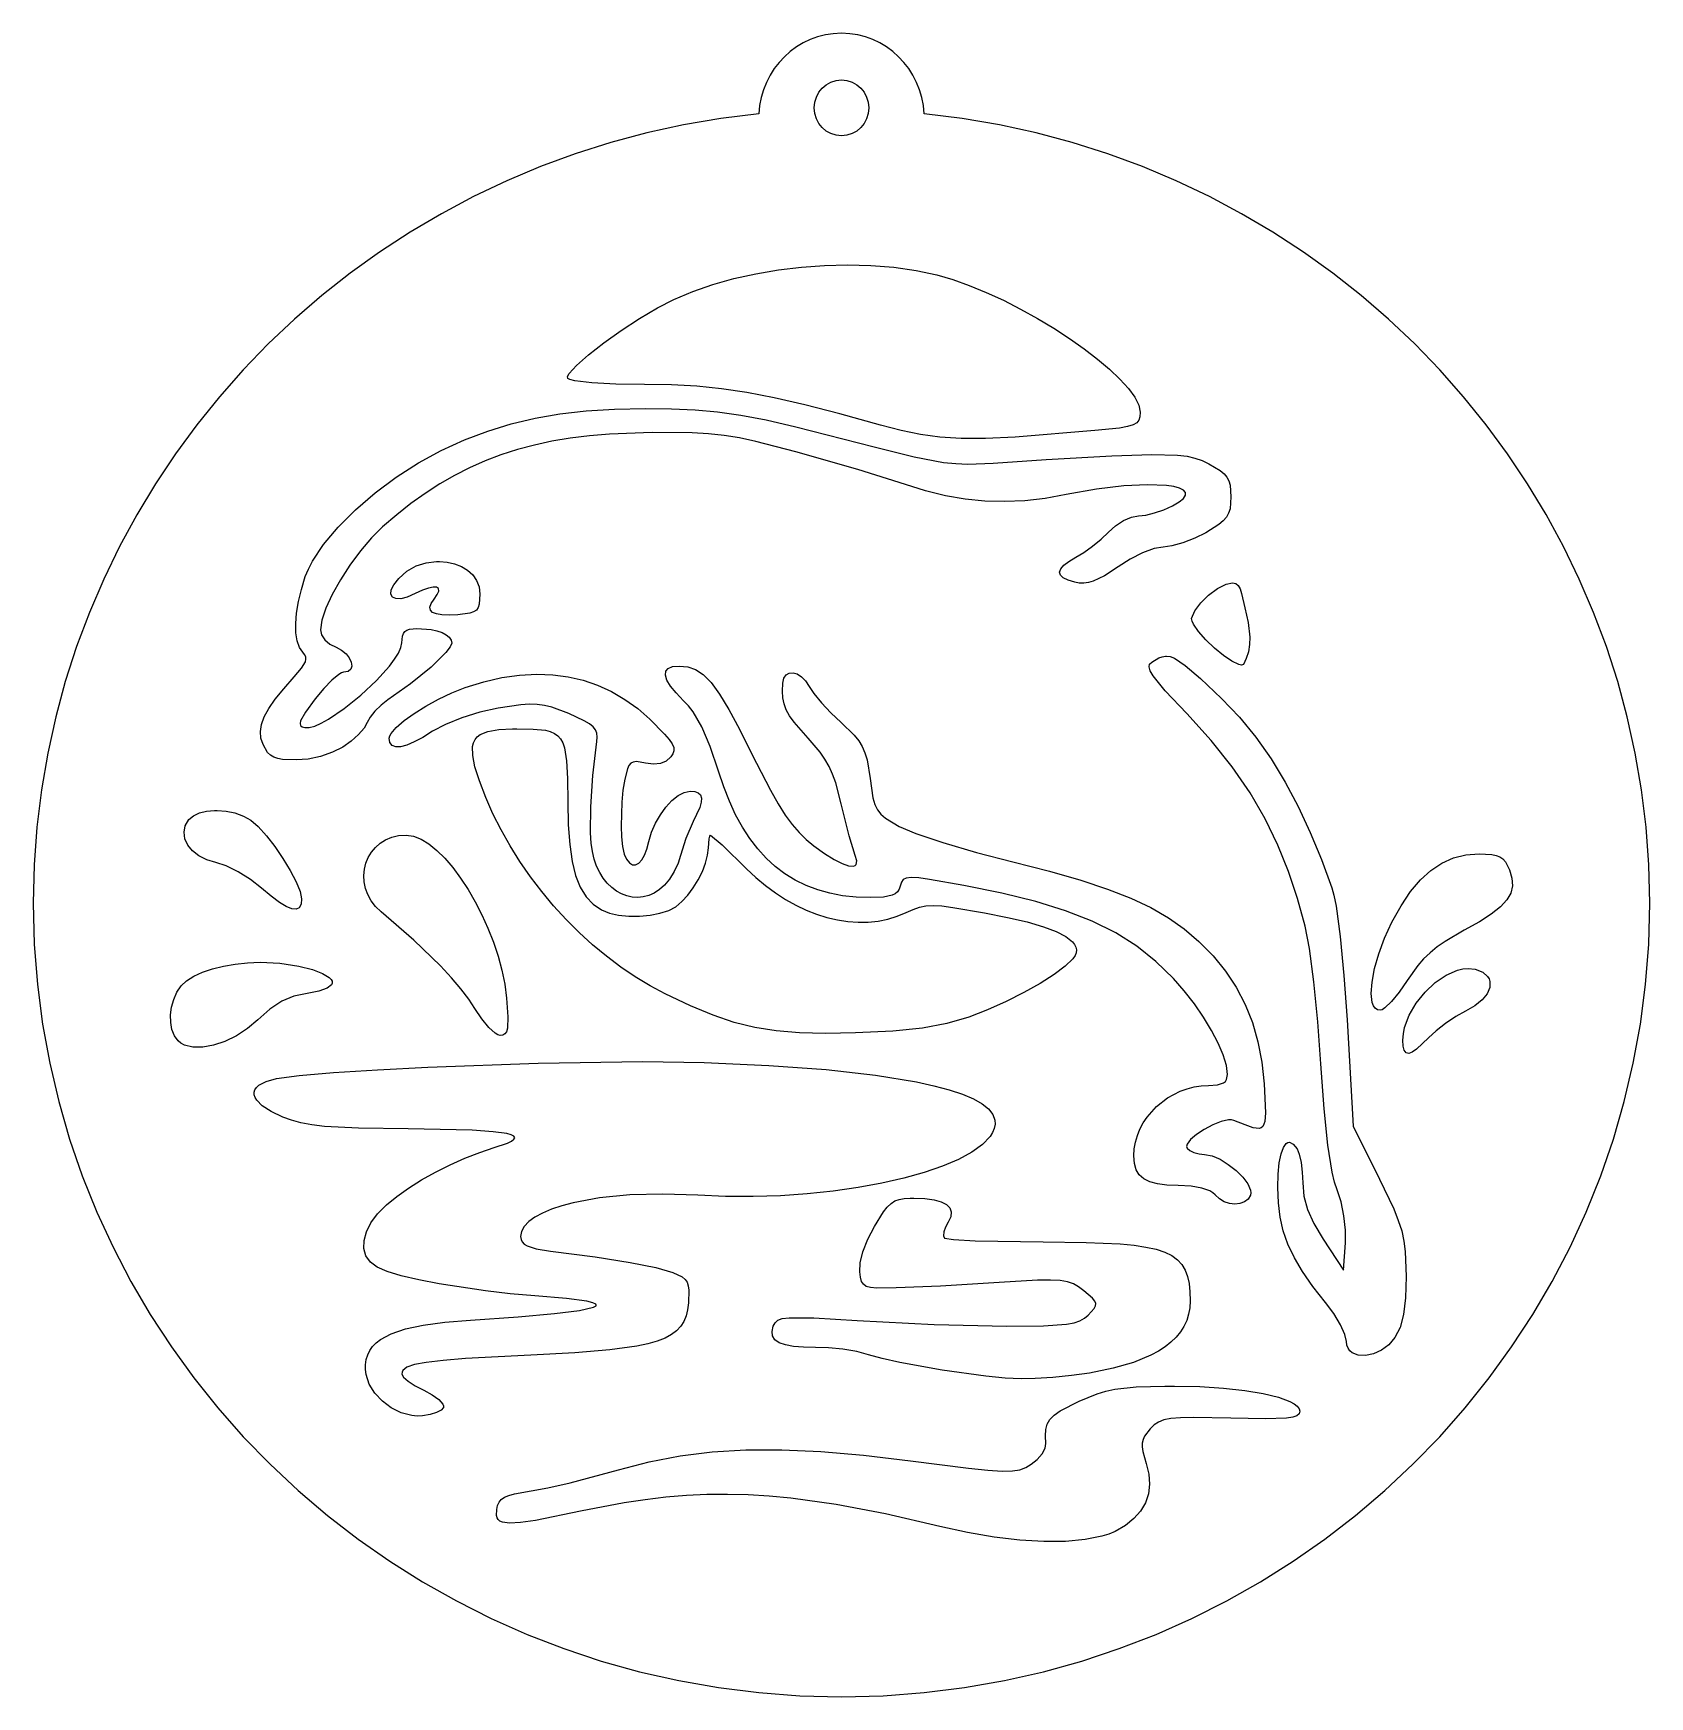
# Model space of a CAD drawing. Extents: x -78 to 288, y -40 to 337.
import ezdxf

# ---------------------------------------------------------------- set-up
doc = ezdxf.new("R2010")
doc.units = 0

msp = doc.modelspace()

# ---------------------------------------------------------------- linework, layer by layer
at = {"layer": 'Layer 1'}
for p, q in [((97.910866, 335.56504), (96.309169, 334.800759)), ((99.589848, 336.174852), (97.910866, 335.56504)), ((101.337505, 336.621365), (99.589848, 336.174852)), ((103.145226, 336.895747), (101.337505, 336.621365)), ((105.004399, 336.98917), (103.145226, 336.895747)), ((106.863473, 336.895747), (105.004399, 336.98917)), ((105.004399, 336.98917), (105.004399, 336.98917)), ((108.670914, 336.621364), (106.863473, 336.895747)), ((110.418137, 336.174851), (108.670914, 336.621364)), ((112.096555, 335.565039), (110.418137, 336.174851)), ((113.697584, 334.800757), (112.096555, 335.565039)), ((93.372081, 332.844108), (92.053912, 331.669399)), ((94.793371, 333.890838), (93.372081, 332.844108)), ((96.309169, 334.800759), (94.793371, 333.890838)), ((115.212637, 333.890836), (113.697584, 334.800757)), ((116.63313, 332.844107), (115.212637, 333.890836)), ((117.950477, 331.669398), (116.63313, 332.844107)), ((89.76138, 328.971364), (88.804241, 327.465699)), ((90.847475, 330.375541), (89.76138, 328.971364)), ((92.053912, 331.669399), (90.847475, 330.375541)), ((119.156091, 330.37554), (117.950477, 331.669398)), ((120.241389, 328.971364), (119.156091, 330.37554)), ((121.197783, 327.465699), (120.241389, 328.971364)), ((87.984667, 325.867376), (87.311271, 324.185224)), ((88.804241, 327.465699), (87.984667, 325.867376)), ((99.886746, 323.617135), (100.641277, 324.553107)), ((100.641277, 324.553107), (101.555347, 325.325448)), ((101.555347, 325.325448), (102.603917, 325.908674)), ((102.603917, 325.908674), (103.761947, 326.277298)), ((103.761947, 326.277298), (105.004399, 326.405837)), ((105.004399, 326.405837), (106.246472, 326.277298)), ((105.004399, 326.405837), (105.004399, 326.405837)), ((106.246472, 326.277298), (107.403503, 325.908674)), ((107.403503, 325.908674), (108.45066, 325.325448)), ((108.45066, 325.325448), (109.363111, 324.553107)), ((109.363111, 324.553107), (110.116022, 323.617135)), ((122.016689, 325.867375), (121.197783, 327.465699)), ((122.689521, 324.185224), (122.016689, 325.867375)), ((86.437456, 320.604756), (86.25426, 318.7241)), ((86.792663, 322.428074), (86.437456, 320.604756)), ((87.311271, 324.185224), (86.792663, 322.428074)), ((98.830788, 320.082295), (98.956462, 321.356244)), ((98.956462, 321.356244), (99.316795, 322.543019)), ((99.316795, 322.543019), (99.886746, 323.617135)), ((110.116022, 323.617135), (110.68456, 322.543019)), ((110.68456, 322.543019), (111.043894, 321.356244)), ((111.043894, 321.356244), (111.16919, 320.082295)), ((123.207694, 322.428074), (122.689521, 324.185224)), ((123.562621, 320.604756), (123.207694, 322.428074)), ((123.745718, 318.7241), (123.562621, 320.604756)), ((77.658476, 317.66329), (69.190608, 316.216927)), ((86.25426, 318.7241), (77.658476, 317.66329)), ((98.956463, 318.808345), (98.830788, 320.082295)), ((99.316796, 317.621569), (98.956463, 318.808345)), ((99.886748, 316.547453), (99.316796, 317.621569)), ((110.684561, 317.621569), (110.116022, 316.547453)), ((111.043895, 318.808345), (110.684561, 317.621569)), ((111.16919, 320.082295), (111.043895, 318.808345)), ((132.341786, 317.663647), (123.745718, 318.7241)), ((140.8099, 316.217613), (132.341786, 317.663647)), ((60.860163, 314.394344), (52.676648, 312.204871)), ((69.190608, 316.216927), (60.860163, 314.394344)), ((100.641278, 315.611482), (99.886748, 316.547453)), ((101.555348, 314.839141), (100.641278, 315.611482)), ((102.603917, 314.255916), (101.555348, 314.839141)), ((103.761948, 313.887291), (102.603917, 314.255916)), ((105.004399, 313.758753), (103.761948, 313.887291)), ((106.246471, 313.887291), (105.004399, 313.758753)), ((107.403502, 314.255916), (106.246471, 313.887291)), ((108.45066, 314.839141), (107.403502, 314.255916)), ((109.363111, 315.611482), (108.45066, 314.839141)), ((110.116022, 316.547453), (109.363111, 315.611482)), ((149.140558, 314.395329), (140.8099, 316.217613)), ((157.324252, 312.20613), (149.140558, 314.395329)), ((44.64957, 309.657842), (36.788435, 306.762588)), ((52.676648, 312.204871), (44.64957, 309.657842)), ((165.35148, 309.659346), (157.324252, 312.20613)), ((173.212734, 306.764311), (165.35148, 309.659346)), ((36.788435, 306.762588), (29.102751, 303.528441)), ((180.898512, 303.530358), (173.212734, 306.764311)), ((29.102751, 303.528441), (21.602023, 299.964733)), ((188.399307, 299.966818), (180.898512, 303.530358)), ((21.602023, 299.964733), (14.29576, 296.080795)), ((195.705615, 296.083024), (188.399307, 299.966818)), ((14.29576, 296.080795), (7.193466, 291.885961)), ((202.80793, 291.888309), (195.705615, 296.083024)), ((7.193466, 291.885961), (0.304651, 287.389561)), ((209.696748, 287.392005), (202.80793, 291.888309)), ((0.304651, 287.389561), (-6.361181, 282.600929)), ((216.362564, 282.603445), (209.696748, 287.392005)), ((85.603313, 282.486697), (90.715785, 283.357831)), ((90.715785, 283.357831), (95.909161, 283.987854)), ((95.909161, 283.987854), (101.130614, 284.371788)), ((101.130614, 284.371788), (106.327315, 284.504656)), ((106.327315, 284.504656), (111.686601, 284.368872)), ((106.327315, 284.504656), (106.327315, 284.504656)), ((111.686601, 284.368872), (116.899327, 283.946269)), ((116.899327, 283.946269), (121.906047, 283.2318)), ((121.906047, 283.2318), (126.647315, 282.22042)), ((-6.361181, 282.600929), (-12.794522, 277.529395)), ((71.279616, 278.476419), (75.8324, 280.041013)), ((75.8324, 280.041013), (80.624576, 281.379432)), ((80.624576, 281.379432), (85.603313, 282.486697)), ((126.647315, 282.22042), (130.232189, 281.180908)), ((130.232189, 281.180908), (133.970574, 279.853306)), ((133.970574, 279.853306), (137.809375, 278.273485)), ((222.795872, 277.531962), (216.362564, 282.603445)), ((-12.794522, 277.529395), (-18.985866, 272.184291)), ((63.293063, 274.770273), (67.019051, 276.690628)), ((67.019051, 276.690628), (71.279616, 278.476419)), ((137.809375, 278.273485), (141.695497, 276.477317)), ((141.695497, 276.477317), (145.575846, 274.500673)), ((228.987169, 272.186887), (222.795872, 277.531962)), ((-18.985866, 272.184291), (-24.925705, 266.57495)), ((55.059038, 269.620205), (59.213384, 272.344322)), ((59.213384, 272.344322), (63.293063, 274.770273)), ((145.575846, 274.500673), (149.397328, 272.379425)), ((149.397328, 272.379425), (153.106848, 270.149444)), ((234.926948, 266.577553), (228.987169, 272.186887)), ((51.109049, 266.805351), (55.059038, 269.620205)), ((153.106848, 270.149444), (156.651312, 267.846601)), ((156.651312, 267.846601), (159.977624, 265.506769)), ((-24.925705, 266.57495), (-30.604533, 260.710704)), ((44.938239, 261.733151), (47.642441, 264.10719)), ((47.642441, 264.10719), (51.109049, 266.805351)), ((159.977624, 265.506769), (163.03269, 263.165818)), ((240.605705, 260.713293), (234.926948, 266.577553)), ((-30.604533, 260.710704), (-36.012843, 254.600884)), ((43.275467, 259.890663), (44.938239, 261.733151)), ((163.03269, 263.165818), (165.763416, 260.859619)), ((165.763416, 260.859619), (168.116708, 258.624045)), ((246.013935, 254.603439), (240.605705, 260.713293)), ((42.921812, 259.233573), (43.275467, 259.890663)), ((42.933149, 258.787156), (42.921812, 259.233573)), ((43.441573, 258.508906), (42.933149, 258.787156)), ((44.5672, 258.249092), (43.441573, 258.508906)), ((48.39056, 257.806735), (44.5672, 258.249092)), ((53.844225, 257.504017), (48.39056, 257.806735)), ((60.36919, 257.384865), (53.844225, 257.504017)), ((66.476747, 257.287116), (60.36919, 257.384865)), ((72.184825, 256.985373), (66.476747, 257.287116)), ((77.775361, 256.431335), (72.184825, 256.985373)), ((83.530291, 255.576701), (77.775361, 256.431335)), ((168.116708, 258.624045), (170.03947, 256.494967)), ((170.03947, 256.494967), (171.478608, 254.508256)), ((-36.012843, 254.600884), (-41.141128, 248.254823)), ((89.73155, 254.37317), (83.530291, 255.576701)), ((96.661074, 252.77244), (89.73155, 254.37317)), ((104.6008, 250.726212), (96.661074, 252.77244)), ((171.478608, 254.508256), (172.381028, 252.699783)), ((172.381028, 252.699783), (172.693635, 251.10542)), ((251.142133, 248.257324), (246.013935, 254.603439)), ((30.126638, 248.48867), (35.531546, 249.785176)), ((35.531546, 249.785176), (41.168225, 250.753926)), ((41.168225, 250.753926), (47.145226, 251.417237)), ((47.145226, 251.417237), (53.571101, 251.797426)), ((53.571101, 251.797426), (60.554399, 251.916809)), ((60.554399, 251.916809), (66.502024, 251.854838)), ((60.554399, 251.916809), (60.554399, 251.916809)), ((66.502024, 251.854838), (71.823673, 251.631944)), ((71.823673, 251.631944), (76.908715, 251.183259)), ((76.908715, 251.183259), (82.146519, 250.443913)), ((82.146519, 250.443913), (87.926453, 249.34904)), ((87.926453, 249.34904), (94.637888, 247.833771)), ((113.832663, 248.186184), (104.6008, 250.726212)), ((172.422272, 249.310784), (171.943814, 248.695281)), ((172.641266, 250.101647), (172.422272, 249.310784)), ((172.693635, 251.10542), (172.641266, 250.101647)), ((-41.141128, 248.254823), (-45.979882, 241.681852)), ((19.577935, 244.823123), (24.844952, 246.842091)), ((24.844952, 246.842091), (30.126638, 248.48867)), ((43.527873, 245.220002), (39.370514, 244.520286)), ((47.86019, 245.764614), (43.527873, 245.220002)), ((52.382147, 246.159272), (47.86019, 245.764614)), ((62.053704, 246.519309), (52.382147, 246.159272)), ((71.141192, 246.43726), (62.053704, 246.519309)), ((74.869692, 246.221875), (71.141192, 246.43726)), ((78.365267, 245.848955), (74.869692, 246.221875)), ((81.860841, 245.287529), (78.365267, 245.848955)), ((85.589342, 244.506626), (81.860841, 245.287529)), ((94.637888, 247.833771), (112.412732, 243.282573)), ((118.534301, 246.951519), (113.832663, 248.186184)), ((122.91016, 246.043359), (118.534301, 246.951519)), ((127.318923, 245.452468), (122.91016, 246.043359)), ((132.119271, 245.169612), (127.318923, 245.452468)), ((137.669887, 245.185554), (132.119271, 245.169612)), ((144.329452, 245.49106), (137.669887, 245.185554)), ((162.410163, 246.933823), (144.329452, 245.49106)), ((168.023255, 247.525404), (162.410163, 246.933823)), ((169.837145, 247.840143), (168.023255, 247.525404)), ((171.113052, 248.217585), (169.837145, 247.840143)), ((171.943814, 248.695281), (171.113052, 248.217585)), ((255.980793, 241.68428), (251.142133, 248.257324)), ((-45.979882, 241.681852), (-50.519598, 234.891303)), ((9.086604, 239.657886), (14.217038, 242.409448)), ((14.217038, 242.409448), (19.577935, 244.823123)), ((27.801367, 241.439051), (24.197024, 240.067452)), ((31.521942, 242.634958), (27.801367, 241.439051)), ((35.37343, 243.660321), (31.521942, 242.634958)), ((39.370514, 244.520286), (35.37343, 243.660321)), ((94.676829, 242.162503), (85.589342, 244.506626)), ((108.69923, 238.122121), (94.676829, 242.162503)), ((112.412732, 243.282573), (121.485837, 241.005722)), ((166.308357, 241.192365), (175.328498, 241.511566)), ((175.328498, 241.511566), (181.19676, 241.385909)), ((181.19676, 241.385909), (183.32531, 241.125853)), ((260.520412, 234.893641), (255.980793, 241.68428)), ((4.058858, 236.427202), (9.086604, 239.657886)), ((20.694232, 238.515014), (17.278308, 236.776589)), ((24.197024, 240.067452), (20.694232, 238.515014)), ((119.503565, 234.710073), (108.69923, 238.122121)), ((121.485837, 241.005722), (128.120387, 239.751738)), ((128.120387, 239.751738), (130.935884, 239.451668)), ((130.935884, 239.451668), (133.63696, 239.339334)), ((133.63696, 239.339334), (139.356135, 239.587226)), ((139.356135, 239.587226), (151.369486, 240.396568)), ((151.369486, 240.396568), (166.308357, 241.192365)), ((183.32531, 241.125853), (185.117539, 240.718097)), ((185.117539, 240.718097), (186.723996, 240.150479)), ((186.723996, 240.150479), (188.295232, 239.410837)), ((188.295232, 239.410837), (190.853794, 237.907455)), ((190.853794, 237.907455), (191.723306, 237.185061)), ((-50.519598, 234.891303), (-54.750769, 227.892509)), ((-0.734109, 232.839929), (4.058858, 236.427202)), ((13.934572, 234.847031), (10.648341, 232.721192)), ((17.278308, 236.776589), (13.934572, 234.847031)), ((124.053158, 233.277929), (119.503565, 234.710073)), ((169.03154, 234.390254), (162.808941, 233.657301)), ((174.394991, 234.65834), (169.03154, 234.390254)), ((178.663342, 234.486385), (174.394991, 234.65834)), ((180.31312, 234.243149), (178.663342, 234.486385)), ((181.600641, 233.899213), (180.31312, 234.243149)), ((182.49641, 233.457679), (181.600641, 233.899213)), ((191.723306, 237.185061), (192.362551, 236.417435)), ((192.362551, 236.417435), (192.803716, 235.556002)), ((192.803716, 235.556002), (193.078986, 234.552189)), ((193.078986, 234.552189), (193.260579, 231.923128)), ((264.751484, 227.894737), (260.520412, 234.893641)), ((-5.160204, 229.018595), (-0.734109, 232.839929)), ((7.404936, 230.393925), (4.189673, 227.860083)), ((10.648341, 232.721192), (7.404936, 230.393925)), ((128.545006, 232.177322), (124.053158, 233.277929)), ((133.009102, 231.406443), (128.545006, 232.177322)), ((137.475442, 230.963484), (133.009102, 231.406443)), ((141.974022, 230.846635), (137.475442, 230.963484)), ((146.534836, 231.054087), (141.974022, 230.846635)), ((151.18788, 231.58403), (146.534836, 231.054087)), ((155.963149, 232.434656), (151.18788, 231.58403)), ((162.808941, 233.657301), (155.963149, 232.434656)), ((180.06669, 229.894656), (181.57209, 230.777631)), ((181.57209, 230.777631), (182.538268, 231.578523)), ((182.970934, 232.921651), (182.49641, 233.457679)), ((182.538268, 231.578523), (182.994718, 232.294231)), ((182.994718, 232.294231), (182.970934, 232.921651)), ((193.260579, 231.923128), (193.065114, 229.247318)), ((-54.750769, 227.892509), (-58.663887, 220.694801)), ((-9.087334, 225.085732), (-5.160204, 229.018595)), ((4.189673, 227.860083), (0.987871, 225.114517)), ((167.098113, 225.371616), (168.915598, 226.543964)), ((168.915598, 226.543964), (170.725921, 227.336727)), ((170.725921, 227.336727), (172.305579, 227.628059)), ((172.305579, 227.628059), (173.960376, 227.806577)), ((173.960376, 227.806577), (175.975315, 228.292989)), ((175.975315, 228.292989), (178.095664, 229.013585)), ((178.095664, 229.013585), (180.06669, 229.894656)), ((191.54216, 226.46399), (190.547603, 225.63673)), ((192.266769, 227.303577), (191.54216, 226.46399)), ((192.761172, 228.212387), (192.266769, 227.303577)), ((193.065114, 229.247318), (192.761172, 228.212387)), ((268.664504, 220.696902), (264.751484, 227.894737)), ((-12.383406, 221.163869), (-9.087334, 225.085732)), ((-1.537304, 222.609745), (-4.036508, 219.670283)), ((0.987871, 225.114517), (-1.537304, 222.609745)), ((163.852861, 222.352819), (165.496968, 223.941531)), ((165.496968, 223.941531), (167.098113, 225.371616)), ((185.068535, 222.542088), (182.3986, 221.515309)), ((187.589676, 223.791601), (185.068535, 222.542088)), ((190.547603, 225.63673), (187.589676, 223.791601)), ((-58.663887, 220.694801), (-62.249448, 213.307511)), ((-14.916327, 217.375538), (-12.383406, 221.163869)), ((-4.036508, 219.670283), (-6.413971, 216.454584)), ((158.150371, 218.235351), (159.937388, 219.313107)), ((159.937388, 219.313107), (161.918943, 220.747804)), ((161.918943, 220.747804), (163.852861, 222.352819)), ((173.233602, 219.237278), (170.406811, 217.823555)), ((175.838917, 220.19634), (173.233602, 219.237278)), ((177.888288, 220.554865), (175.838917, 220.19634)), ((179.898855, 220.817492), (177.888288, 220.554865)), ((182.3986, 221.515309), (179.898855, 220.817492)), ((272.249967, 213.309469), (268.664504, 220.696902)), ((-16.554004, 213.843267), (-15.855327, 215.569737)), ((-15.855327, 215.569737), (-14.916327, 217.375538)), ((-6.413971, 216.454584), (-8.573923, 213.121096)), ((4.621482, 213.446392), (6.488247, 215.092662)), ((6.488247, 215.092662), (8.608758, 216.269557)), ((8.608758, 216.269557), (10.885371, 216.993984)), ((10.885371, 216.993984), (13.220441, 217.282851)), ((13.220441, 217.282851), (13.837802, 217.282851)), ((13.220441, 217.282851), (13.220441, 217.282851)), ((13.837802, 217.282851), (15.61688, 217.133477)), ((15.61688, 217.133477), (17.309288, 216.74398)), ((17.309288, 216.74398), (18.868628, 216.123469)), ((18.868628, 216.123469), (20.248498, 215.281053)), ((20.248498, 215.281053), (21.4025, 214.225841)), ((154.425969, 214.899892), (154.683722, 215.642887)), ((154.617229, 214.220501), (154.425969, 214.899892)), ((154.683722, 215.642887), (155.39042, 216.44767)), ((155.39042, 216.44767), (156.545993, 217.31243)), ((156.545993, 217.31243), (158.150371, 218.235351)), ((167.69301, 216.101045), (164.583721, 214.045303)), ((170.406811, 217.823555), (167.69301, 216.101045)), ((-62.249448, 213.307511), (-65.497943, 205.739971)), ((-17.438869, 210.956993), (-16.554004, 213.843267)), ((-8.573923, 213.121096), (-10.420595, 209.82827)), ((2.940691, 210.830433), (3.521822, 212.029735)), ((3.521822, 212.029735), (4.621482, 213.446392)), ((11.374685, 211.264476), (10.005535, 210.775347)), ((12.452901, 211.481432), (11.374685, 211.264476)), ((13.215883, 211.433448), (12.452901, 211.481432)), ((13.639335, 211.127759), (13.215883, 211.433448)), ((13.69896, 210.5716), (13.639335, 211.127759)), ((21.4025, 214.225841), (22.284235, 212.966942)), ((22.284235, 212.966942), (22.847302, 211.513465)), ((22.847302, 211.513465), (23.045302, 209.874517)), ((155.257573, 213.606527), (154.617229, 214.220501)), ((156.347069, 213.059785), (155.257573, 213.606527)), ((157.885788, 212.582087), (156.347069, 213.059785)), ((158.903182, 212.398819), (157.885788, 212.582087)), ((159.920142, 212.372038), (158.903182, 212.398819)), ((160.966672, 212.512519), (159.920142, 212.372038)), ((162.072776, 212.831039), (160.966672, 212.512519)), ((164.583721, 214.045303), (162.072776, 212.831039)), ((188.226558, 209.62848), (190.244329, 211.153337)), ((190.244329, 211.153337), (192.198219, 212.156344)), ((192.198219, 212.156344), (193.604538, 212.467434)), ((193.604538, 212.467434), (194.352866, 212.296118)), ((193.604538, 212.467434), (193.604538, 212.467434)), ((194.352866, 212.296118), (194.915597, 211.819678)), ((194.915597, 211.819678), (195.336531, 211.065189)), ((275.498368, 205.741769), (272.249967, 213.309469)), ((-18.51552, 205.602817), (-18.093161, 208.195476)), ((-18.093161, 208.195476), (-17.438869, 210.956993)), ((-10.420595, 209.82827), (-11.858219, 206.734556)), ((2.842852, 209.880766), (2.940691, 210.830433)), ((3.193068, 209.213017), (2.842852, 209.880766)), ((3.956103, 208.859465), (3.193068, 209.213017)), ((5.096719, 208.852393), (3.956103, 208.859465)), ((6.579679, 209.22408), (5.096719, 208.852393)), ((8.369746, 210.006809), (6.579679, 209.22408)), ((10.005535, 210.775347), (8.369746, 210.006809)), ((11.692102, 206.95259), (11.965774, 207.772202)), ((11.965774, 207.772202), (12.629538, 208.736809)), ((12.629538, 208.736809), (13.37046, 209.772205)), ((13.37046, 209.772205), (13.69896, 210.5716)), ((22.899266, 207.587122), (22.654075, 206.820992)), ((23.045302, 209.874517), (22.899266, 207.587122)), ((185.118445, 206.068506), (186.46232, 207.878707)), ((186.46232, 207.878707), (188.226558, 209.62848)), ((195.336531, 211.065189), (195.659468, 210.059726)), ((195.659468, 210.059726), (196.445077, 206.784051)), ((-65.497943, 205.739971), (-68.399866, 198.001513)), ((-18.70459, 203.223116), (-18.51552, 205.602817)), ((-12.791023, 203.998405), (-13.12324, 201.778267)), ((-11.858219, 206.734556), (-12.791023, 203.998405)), ((11.804841, 206.280437), (11.692102, 206.95259)), ((12.300309, 205.758208), (11.804841, 206.280437)), ((13.174826, 205.38837), (12.300309, 205.758208)), ((14.42471, 205.173387), (13.174826, 205.38837)), ((16.046281, 205.115726), (14.42471, 205.173387)), ((18.035857, 205.217851), (16.046281, 205.115726)), ((20.728651, 205.568422), (18.035857, 205.217851)), ((21.610532, 205.850346), (20.728651, 205.568422)), ((22.238418, 206.254968), (21.610532, 205.850346)), ((22.654075, 206.820992), (22.238418, 206.254968)), ((184.36176, 204.362365), (185.118445, 206.068506)), ((184.473751, 203.775008), (184.36176, 204.362365)), ((184.792093, 203.069858), (184.473751, 203.775008)), ((196.445077, 206.784051), (197.171496, 203.463578)), ((278.400202, 198.003136), (275.498368, 205.741769)), ((-18.659011, 201.100474), (-18.70459, 203.223116)), ((-18.377427, 199.278992), (-18.659011, 201.100474)), ((-13.12324, 201.778267), (-12.85023, 200.652655)), ((-12.85023, 200.652655), (-12.099761, 199.544021)), ((5.318218, 198.823753), (5.483696, 200.394154)), ((5.483696, 200.394154), (5.708897, 200.962318)), ((5.708897, 200.962318), (6.045389, 201.401224)), ((6.045389, 201.401224), (6.505407, 201.722447)), ((6.505407, 201.722447), (7.101188, 201.937563)), ((7.101188, 201.937563), (8.748982, 202.095767)), ((8.748982, 202.095767), (11.950297, 201.848932)), ((11.950297, 201.848932), (13.300095, 201.554611)), ((13.300095, 201.554611), (14.452715, 201.158996)), ((14.452715, 201.158996), (15.385706, 200.671566)), ((15.385706, 200.671566), (16.076617, 200.101802)), ((16.076617, 200.101802), (16.502994, 199.459186)), ((185.942004, 201.399556), (184.792093, 203.069858)), ((187.599849, 199.538217), (185.942004, 201.399556)), ((197.171496, 203.463578), (197.536571, 200.125067)), ((197.536571, 200.125067), (197.489182, 198.457411)), ((-68.399866, 198.001513), (-70.94571, 190.101469)), ((-17.858479, 197.802769), (-18.377427, 199.278992)), ((-17.10081, 196.715906), (-17.858479, 197.802769)), ((-16.692486, 196.222614), (-17.10081, 196.715906)), ((-16.455906, 195.7122), (-16.692486, 196.222614)), ((-12.099761, 199.544021), (-10.974678, 198.566937)), ((-10.974678, 198.566937), (-9.577824, 197.835976)), ((-9.577824, 197.835976), (-8.320352, 197.192923)), ((-8.320352, 197.192923), (-7.309078, 196.363051)), ((-7.309078, 196.363051), (-6.569672, 195.430369)), ((3.682568, 195.123741), (4.561791, 196.53179)), ((4.561791, 196.53179), (5.121744, 197.777979)), ((5.121744, 197.777979), (5.318218, 198.823753)), ((15.334644, 196.668301), (11.969412, 193.368978)), ((16.294327, 197.905793), (15.334644, 196.668301)), ((16.642385, 198.753198), (16.294327, 197.905793)), ((16.502994, 199.459186), (16.642385, 198.753198)), ((189.553979, 197.6726), (187.599849, 199.538217)), ((191.59275, 195.989461), (189.553979, 197.6726)), ((197.238149, 196.795281), (196.746813, 195.269424)), ((197.489182, 198.457411), (197.238149, 196.795281)), ((280.945964, 190.102901), (278.400202, 198.003136)), ((-19.049907, 191.10674), (-17.372332, 193.076674)), ((-17.372332, 193.076674), (-16.527039, 194.555475)), ((-16.527039, 194.555475), (-16.398336, 195.163531)), ((-16.398336, 195.163531), (-16.455906, 195.7122)), ((-6.844187, 192.35169), (-7.849212, 192.165073)), ((-6.239392, 192.855536), (-6.844187, 192.35169)), ((-6.569672, 195.430369), (-6.127807, 194.478883)), ((-6.009157, 193.592603), (-6.239392, 192.855536)), ((-6.127807, 194.478883), (-6.009157, 193.592603)), ((-0.42864, 190.313994), (2.528284, 193.592389)), ((2.528284, 193.592389), (3.682568, 195.123741)), ((11.969412, 193.368978), (7.324694, 189.547077)), ((65.07225, 191.5053), (65.16514, 192.398664)), ((65.16514, 192.398664), (65.71067, 193.050405)), ((65.71067, 193.050405), (66.710323, 193.44952)), ((66.710323, 193.44952), (68.165579, 193.585003)), ((68.165579, 193.585003), (70.135923, 193.410054)), ((68.165579, 193.585003), (68.165579, 193.585003)), ((70.135923, 193.410054), (71.939084, 192.806741)), ((71.939084, 192.806741), (73.672312, 191.657367)), ((174.728134, 193.372176), (174.853676, 194.010839)), ((174.982832, 192.504547), (174.728134, 193.372176)), ((174.853676, 194.010839), (175.321829, 194.475767)), ((175.6554, 191.352721), (174.982832, 192.504547)), ((175.321829, 194.475767), (176.954957, 195.421391)), ((176.954957, 195.421391), (177.697757, 195.706927)), ((177.697757, 195.706927), (178.443913, 195.833962)), ((178.443913, 195.833962), (178.655579, 195.842781)), ((178.655579, 195.842781), (179.517798, 195.716941)), ((178.655579, 195.842781), (178.655579, 195.842781)), ((179.517798, 195.716941), (180.486301, 195.344906)), ((180.486301, 195.344906), (182.929549, 193.742412)), ((182.929549, 193.742412), (186.3601, 190.795623)), ((193.504515, 194.675561), (191.59275, 195.989461)), ((195.077627, 193.917655), (193.504515, 194.675561)), ((195.671049, 193.805563), (195.077627, 193.917655)), ((196.10044, 193.902503), (195.671049, 193.805563)), ((196.746813, 195.269424), (196.10044, 193.902503)), ((-70.94571, 190.101469), (-73.125969, 182.049172)), ((-21.43588, 188.444843), (-19.049907, 191.10674)), ((-10.504581, 190.392164), (-12.375001, 188.47391)), ((-8.924845, 191.688747), (-10.504581, 190.392164)), ((-8.310677, 192.041854), (-8.924845, 191.688747)), ((-7.849212, 192.165073), (-8.310677, 192.041854)), ((-3.955317, 187.00505), (-0.42864, 190.313994)), ((7.324694, 189.547077), (2.178496, 185.894448)), ((16.701799, 187.502036), (19.729191, 188.699031)), ((19.729191, 188.699031), (23.91784, 190.009183)), ((23.91784, 190.009183), (28.015855, 190.954031)), ((28.015855, 190.954031), (32.016458, 191.534261)), ((32.016458, 191.534261), (35.912871, 191.750559)), ((35.912871, 191.750559), (39.529087, 191.61833)), ((35.912871, 191.750559), (35.912871, 191.750559)), ((39.529087, 191.61833), (43.039344, 191.15638)), ((43.039344, 191.15638), (46.438316, 190.365771)), ((46.438316, 190.365771), (49.720675, 189.247564)), ((49.720675, 189.247564), (52.881095, 187.802822)), ((65.430518, 190.381317), (65.07225, 191.5053)), ((66.238463, 189.03772), (65.430518, 190.381317)), ((67.494602, 187.485512), (66.238463, 189.03772)), ((73.672312, 191.657367), (75.432858, 189.844234)), ((75.432858, 189.844234), (77.317972, 187.249643)), ((91.612444, 187.926142), (91.678218, 189.67799)), ((91.678218, 189.67799), (91.923193, 190.815268)), ((91.923193, 190.815268), (92.437081, 191.587595)), ((92.437081, 191.587595), (93.156892, 192.002378)), ((93.156892, 192.002378), (94.019637, 192.067025)), ((94.019637, 192.067025), (94.962327, 191.788946)), ((94.962327, 191.788946), (95.921971, 191.175549)), ((95.921971, 191.175549), (96.835579, 190.234242)), ((96.835579, 190.234242), (97.640163, 188.972434)), ((97.640163, 188.972434), (98.719792, 187.3412)), ((178.404666, 187.975554), (175.6554, 191.352721)), ((186.3601, 190.795623), (191.152732, 186.264865)), ((283.12615, 182.050398), (280.945964, 190.102901)), ((-24.824314, 183.967138), (-23.35433, 186.078635)), ((-23.35433, 186.078635), (-21.43588, 188.444843)), ((-14.322685, 186.132573), (-16.531562, 183.117833)), ((-12.375001, 188.47391), (-14.322685, 186.132573)), ((-7.698084, 183.973999), (-3.955317, 187.00505)), ((2.178496, 185.894448), (0.619311, 184.716976)), ((10.771718, 184.494795), (13.674515, 186.07311)), ((13.674515, 186.07311), (16.701799, 187.502036)), ((32.301771, 184.804543), (27.137524, 184.042365)), ((34.277686, 184.942196), (32.301771, 184.804543)), ((36.020135, 184.904316), (34.277686, 184.942196)), ((37.657123, 184.68097), (36.020135, 184.904316)), ((52.881095, 187.802822), (55.914249, 186.032607)), ((55.914249, 186.032607), (58.814811, 183.93798)), ((69.197454, 185.735698), (67.494602, 187.485512)), ((70.308209, 184.554343), (69.197454, 185.735698)), ((77.317972, 187.249643), (79.424903, 183.755896)), ((91.696205, 186.394438), (91.612444, 187.926142)), ((91.967445, 185.001481), (91.696205, 186.394438)), ((92.464104, 183.665875), (91.967445, 185.001481)), ((98.719792, 187.3412), (100.447917, 185.259128)), ((100.447917, 185.259128), (102.586767, 182.994213)), ((183.276968, 182.798823), (178.404666, 187.975554)), ((191.152732, 186.264865), (195.192356, 182.030538)), ((-73.125969, 182.049172), (-74.931135, 173.853952)), ((-26.495118, 180.344377), (-25.864891, 182.069377)), ((-25.864891, 182.069377), (-24.824314, 183.967138)), ((-17.599513, 181.200761), (-17.734833, 180.573619)), ((-16.531562, 183.117833), (-17.599513, 181.200761)), ((-12.943766, 180.623194), (-11.303278, 181.529286)), ((-11.303278, 181.529286), (-7.698084, 183.973999)), ((-1.875914, 181.982803), (-2.504629, 180.761531)), ((-0.78338, 183.357189), (-1.875914, 181.982803)), ((0.619311, 184.716976), (-0.78338, 183.357189)), ((4.054056, 179.688949), (5.837108, 181.220172)), ((5.837108, 181.220172), (8.117789, 182.849635)), ((8.117789, 182.849635), (10.771718, 184.494795)), ((18.906978, 181.86609), (15.227298, 180.377915)), ((22.997764, 183.13051), (18.906978, 181.86609)), ((27.137524, 184.042365), (22.997764, 183.13051)), ((39.316655, 184.262228), (37.657123, 184.68097)), ((43.215371, 182.798823), (39.316655, 184.262228)), ((46.698633, 181.207091), (43.215371, 182.798823)), ((47.860597, 180.517543), (46.698633, 181.207091)), ((58.814811, 183.93798), (61.577454, 181.520003)), ((61.577454, 181.520003), (64.915541, 178.179092)), ((71.361629, 183.185418), (70.308209, 184.554343)), ((73.342752, 179.791679), (71.361629, 183.185418)), ((79.424903, 183.755896), (81.850902, 179.245295)), ((93.224125, 182.306223), (92.464104, 183.665875)), ((94.285449, 180.84113), (93.224125, 182.306223)), ((102.586767, 182.994213), (104.898565, 180.814448)), ((188.82631, 176.707141), (183.276968, 182.798823)), ((195.192356, 182.030538), (198.921779, 177.447753)), ((284.931254, 173.854958), (283.12615, 182.050398)), ((-26.734053, 178.751162), (-26.495118, 180.344377)), ((-26.600755, 177.248756), (-26.734053, 178.751162)), ((-26.114282, 175.796184), (-26.600755, 177.248756)), ((-17.734833, 180.573619), (-17.619952, 180.124613)), ((-17.619952, 180.124613), (-17.266547, 179.821652)), ((-17.266547, 179.821652), (-16.686296, 179.632642)), ((-16.686296, 179.632642), (-15.679482, 179.636317)), ((-15.679482, 179.636317), (-14.417237, 179.979352)), ((-14.417237, 179.979352), (-12.943766, 180.623194)), ((-4.476504, 178.043038), (-6.151133, 176.551316)), ((-3.20059, 179.507148), (-4.476504, 178.043038)), ((-2.504629, 180.761531), (-3.20059, 179.507148)), ((2.478357, 177.251392), (2.584612, 177.756876)), ((2.64667, 176.249241), (2.478357, 177.251392)), ((2.584612, 177.756876), (2.893012, 178.338508)), ((2.893012, 178.338508), (4.054056, 179.688949)), ((10.115685, 177.420471), (8.164147, 176.379781)), ((12.320857, 178.794795), (10.115685, 177.420471)), ((15.227298, 180.377915), (12.320857, 178.794795)), ((21.94039, 176.913452), (22.434063, 177.527374)), ((22.434063, 177.527374), (23.080681, 178.040371)), ((23.080681, 178.040371), (24.852225, 178.790585)), ((24.852225, 178.790585), (27.293957, 179.218089)), ((27.293957, 179.218089), (30.444815, 179.376878)), ((30.444815, 179.376878), (31.379676, 179.376878)), ((30.444815, 179.376878), (30.444815, 179.376878)), ((31.379676, 179.376878), (35.072823, 179.310782)), ((35.072823, 179.310782), (37.879399, 179.020781)), ((37.879399, 179.020781), (38.988399, 178.737128)), ((38.988399, 178.737128), (39.921567, 178.331874)), ((39.921567, 178.331874), (40.694175, 177.783143)), ((40.694175, 177.783143), (41.32149, 177.069059)), ((48.691328, 179.843911), (47.860597, 180.517543)), ((49.232234, 179.144974), (48.691328, 179.843911)), ((49.524724, 178.379507), (49.232234, 179.144974)), ((49.610208, 177.506291), (49.524724, 178.379507)), ((49.530093, 176.484101), (49.610208, 177.506291)), ((64.915541, 178.179092), (65.965937, 176.954066)), ((75.233396, 175.368127), (73.342752, 179.791679)), ((81.850902, 179.245295), (84.693218, 173.600142)), ((97.463774, 177.269031), (94.285449, 180.84113)), ((100.166937, 174.092944), (97.463774, 177.269031)), ((104.898565, 180.814448), (107.862748, 177.958178)), ((107.862748, 177.958178), (108.899951, 176.670911)), ((198.921779, 177.447753), (202.365969, 172.528982)), ((-74.931135, 173.853952), (-76.351702, 165.525142)), ((-25.076631, 174.031232), (-26.114282, 175.796184)), ((-24.456338, 173.421084), (-25.076631, 174.031232)), ((-23.711573, 172.966156), (-24.456338, 173.421084)), ((-10.377866, 174.03834), (-13.077604, 173.117995)), ((-8.04324, 175.214101), (-10.377866, 174.03834)), ((-6.151133, 176.551316), (-8.04324, 175.214101)), ((3.143308, 175.592448), (2.64667, 176.249241)), ((3.955823, 175.279059), (3.143308, 175.592448)), ((5.071767, 175.307122), (3.955823, 175.279059)), ((6.478691, 175.67468), (5.071767, 175.307122)), ((8.164147, 176.379781), (6.478691, 175.67468)), ((21.392415, 175.355833), (21.594797, 176.191854)), ((21.397817, 173.313518), (21.392415, 175.355833)), ((21.594797, 176.191854), (21.94039, 176.913452)), ((41.32149, 177.069059), (41.818786, 176.167748)), ((41.818786, 176.167748), (42.20133, 175.057335)), ((42.20133, 175.057335), (42.683248, 172.121699)), ((48.663484, 168.760968), (49.530093, 176.484101)), ((65.965937, 176.954066), (66.646047, 175.949606)), ((66.780778, 173.686708), (66.295857, 172.991601)), ((66.646047, 175.949606), (66.987484, 175.10842)), ((67.021857, 174.373218), (66.780778, 173.686708)), ((66.987484, 175.10842), (67.021857, 174.373218)), ((77.126135, 169.728406), (75.233396, 175.368127)), ((84.693218, 173.600142), (88.871776, 165.467609)), ((101.240951, 172.507613), (100.166937, 174.092944)), ((108.899951, 176.670911), (109.701628, 175.358754)), ((109.701628, 175.358754), (110.313577, 173.932603)), ((110.313577, 173.932603), (110.781598, 172.303357)), ((193.575215, 170.732323), (188.82631, 176.707141)), ((286.351771, 165.525915), (284.931254, 173.854958)), ((-22.799715, 172.646701), (-23.711573, 172.966156)), ((-21.678146, 172.44297), (-22.799715, 172.646701)), ((-18.635393, 172.303684), (-21.678146, 172.44297)), ((-15.908199, 172.518099), (-18.635393, 172.303684)), ((-13.077604, 173.117995), (-15.908199, 172.518099)), ((21.917662, 170.732513), (21.397817, 173.313518)), ((22.91301, 167.558823), (21.917662, 170.732513)), ((42.683248, 172.121699), (42.889407, 168.087149)), ((56.461179, 170.321413), (55.862454, 167.946878)), ((56.813471, 171.070932), (56.461179, 170.321413)), ((57.251152, 171.567482), (56.813471, 171.070932)), ((57.811801, 171.840211), (57.251152, 171.567482)), ((58.532992, 171.918266), (57.811801, 171.840211)), ((60.607315, 171.606948), (58.532992, 171.918266)), ((62.409708, 171.372929), (60.607315, 171.606948)), ((63.951998, 171.523443), (62.409708, 171.372929)), ((65.244082, 172.061873), (63.951998, 171.523443)), ((66.295857, 172.991601), (65.244082, 172.061873)), ((78.29602, 166.209992), (77.126135, 169.728406)), ((102.167419, 170.849587), (101.240951, 172.507613)), ((102.974465, 169.062988), (102.167419, 170.849587)), ((110.781598, 172.303357), (111.469051, 168.07917)), ((197.610536, 164.825495), (193.575215, 170.732323)), ((202.365969, 172.528982), (205.549894, 167.286694)), ((24.340233, 163.812931), (22.91301, 167.558823)), ((42.889407, 168.087149), (42.941968, 162.778684)), ((48.193506, 161.689265), (48.663484, 168.760968)), ((55.862454, 167.946878), (55.452416, 165.42854)), ((79.58771, 162.929269), (78.29602, 166.209992)), ((103.690211, 167.091941), (102.974465, 169.062988)), ((104.960301, 162.37299), (103.690211, 167.091941)), ((111.469051, 168.07917), (112.130562, 163.73031)), ((205.549894, 167.286694), (208.498524, 161.733362)), ((-76.351702, 165.525142), (-77.378163, 157.072073)), ((25.985076, 160.099353), (24.340233, 163.812931)), ((42.941968, 162.778684), (43.05753, 157.609051)), ((55.178042, 162.74068), (55.026356, 157.337403)), ((55.452416, 165.42854), (55.178042, 162.74068)), ((65.206317, 161.618809), (66.565634, 163.086385)), ((66.565634, 163.086385), (67.967549, 164.221169)), ((67.967549, 164.221169), (69.354843, 164.953284)), ((69.354843, 164.953284), (70.670301, 165.212851)), ((70.670301, 165.212851), (71.74868, 165.125863)), ((71.74868, 165.125863), (72.540163, 164.853267)), ((72.540163, 164.853267), (73.046585, 164.377609)), ((73.211591, 162.747291), (72.873846, 161.557723)), ((73.046585, 164.377609), (73.269783, 163.681435)), ((73.269783, 163.681435), (73.211591, 162.747291)), ((81.003021, 159.884724), (79.58771, 162.929269)), ((88.871776, 165.467609), (90.634099, 162.37295)), ((90.634099, 162.37295), (92.263705, 159.800145)), ((106.750256, 155.13608), (104.960301, 162.37299)), ((112.130562, 163.73031), (112.554835, 162.217417)), ((112.554835, 162.217417), (113.123863, 161.010392)), ((201.019131, 158.93778), (197.610536, 164.825495)), ((287.378196, 157.072601), (286.351771, 165.525915)), ((-43.756298, 157.408591), (-42.941782, 158.792295)), ((-42.941782, 158.792295), (-41.912242, 159.672287)), ((-41.912242, 159.672287), (-40.539812, 160.31141)), ((-40.539812, 160.31141), (-38.906543, 160.711323)), ((-38.906543, 160.711323), (-37.09449, 160.873684)), ((-37.09449, 160.873684), (-36.556504, 160.882503)), ((-36.556504, 160.882503), (-34.515957, 160.722528)), ((-36.556504, 160.882503), (-36.556504, 160.882503)), ((-34.515957, 160.722528), (-32.49296, 160.294091)), ((-32.49296, 160.294091), (-30.585711, 159.599825)), ((-30.585711, 159.599825), (-28.892407, 158.642365)), ((-28.892407, 158.642365), (-27.224914, 157.19714)), ((27.835346, 156.432041), (25.985076, 160.099353)), ((48.140467, 155.775223), (48.193506, 161.689265)), ((62.844334, 157.964788), (63.946811, 159.888317)), ((63.946811, 159.888317), (65.206317, 161.618809)), ((71.367038, 158.342503), (69.682854, 154.523847)), ((72.873846, 161.557723), (71.367038, 158.342503)), ((82.543769, 157.074843), (81.003021, 159.884724)), ((92.263705, 159.800145), (93.824535, 157.654779)), ((113.123863, 161.010392), (113.89945, 160.007867)), ((113.89945, 160.007867), (114.943404, 159.108474)), ((114.943404, 159.108474), (118.083635, 157.213615)), ((203.887855, 153.020304), (201.019131, 158.93778)), ((208.498524, 161.733362), (211.236825, 155.881457)), ((-77.378163, 157.072073), (-78.001011, 148.504079)), ((-44.037754, 155.940025), (-43.756298, 157.408591)), ((-43.827495, 154.452832), (-44.037754, 155.940025)), ((-27.224914, 157.19714), (-25.369728, 155.137249)), ((-25.369728, 155.137249), (-23.453227, 152.658198)), ((1.65741, 154.203901), (3.056963, 154.786961)), ((3.056963, 154.786961), (4.606156, 155.154365)), ((4.606156, 155.154365), (6.297177, 155.282156)), ((6.297177, 155.282156), (7.954248, 155.047179)), ((6.297177, 155.282156), (6.297177, 155.282156)), ((7.954248, 155.047179), (9.684412, 154.366435)), ((29.87885, 152.824951), (27.835346, 156.432041)), ((43.05753, 157.609051), (43.384044, 153.141185)), ((48.276647, 153.410522), (48.140467, 155.775223)), ((55.026356, 157.337403), (55.144076, 154.862487)), ((55.144076, 154.862487), (55.387528, 152.699054)), ((61.339329, 153.818128), (61.956101, 155.9181)), ((61.956101, 155.9181), (62.844334, 157.964788)), ((74.969445, 154.430988), (75.1265, 155.053642)), ((75.1265, 155.053642), (75.318149, 155.282156)), ((75.318149, 155.282156), (77.914073, 153.036468)), ((84.21177, 154.498114), (82.543769, 157.074843)), ((93.824535, 157.654779), (95.38053, 155.842437)), ((95.38053, 155.842437), (96.995629, 154.268706)), ((108.108843, 150.678406), (106.750256, 155.13608)), ((118.083635, 157.213615), (121.8727, 155.623334)), ((121.8727, 155.623334), (127.994935, 153.57988)), ((211.236825, 155.881457), (213.789766, 149.743449)), ((288.001025, 148.504349), (287.378196, 157.072601)), ((-43.166865, 153.013245), (-43.827495, 154.452832)), ((-42.097211, 151.687497), (-43.166865, 153.013245)), ((-40.659876, 150.541823), (-42.097211, 151.687497)), ((-23.453227, 152.658198), (-21.601789, 149.955493)), ((-2.288154, 150.194199), (-1.565285, 151.400333)), ((-1.565285, 151.400333), (-0.661526, 152.486631)), ((-0.661526, 152.486631), (0.41531, 153.429139)), ((0.41531, 153.429139), (1.65741, 154.203901)), ((9.684412, 154.366435), (11.46531, 153.276202)), ((11.46531, 153.276202), (13.274582, 151.812758)), ((13.274582, 151.812758), (15.089869, 150.012381)), ((32.103394, 149.292036), (29.87885, 152.824951)), ((43.384044, 153.141185), (43.936856, 149.325688)), ((48.524676, 151.525073), (48.276647, 153.410522)), ((48.936798, 149.809692), (48.524676, 151.525073)), ((55.387528, 152.699054), (55.754227, 150.967356)), ((55.754227, 150.967356), (56.24169, 149.787642)), ((60.326656, 150.7169), (60.878852, 152.111893)), ((60.878852, 152.111893), (61.339329, 153.818128)), ((69.682854, 154.523847), (68.491899, 150.634309)), ((74.659291, 150.737747), (74.82426, 152.380559)), ((74.82426, 152.380559), (74.969445, 154.430988)), ((77.914073, 153.036468), (83.467315, 147.635698)), ((86.00884, 152.153024), (84.21177, 154.498114)), ((87.936796, 150.038058), (86.00884, 152.153024)), ((96.995629, 154.268706), (98.733774, 152.83917)), ((98.733774, 152.83917), (101.160336, 151.091592)), ((101.160336, 151.091592), (103.309277, 149.747774)), ((127.994935, 153.57988), (135.604124, 151.346871)), ((135.604124, 151.346871), (143.854051, 149.18792)), ((206.303563, 147.024192), (203.887855, 153.020304)), ((243.755172, 150.111183), (246.558753, 150.803134)), ((246.558753, 150.803134), (249.537454, 151.031184)), ((249.537454, 151.031184), (252.389409, 150.889926)), ((249.537454, 151.031184), (249.537454, 151.031184)), ((252.389409, 150.889926), (253.42963, 150.680955)), ((-78.001011, 148.504079), (-78.21074, 139.83049)), ((-38.896206, 149.642455), (-40.659876, 150.541823)), ((-36.847546, 149.055628), (-38.896206, 149.642455)), ((-34.520352, 148.315724), (-36.847546, 149.055628)), ((-31.783872, 146.976523), (-34.520352, 148.315724)), ((-21.601789, 149.955493), (-19.941791, 147.224641)), ((-19.941791, 147.224641), (-18.59961, 144.661149)), ((-3.2933, 146.096339), (-3.159974, 147.518247)), ((-3.159974, 147.518247), (-2.822321, 148.892185)), ((-2.822321, 148.892185), (-2.288154, 150.194199)), ((15.089869, 150.012381), (16.888811, 147.911351)), ((16.888811, 147.911351), (18.649048, 145.545946)), ((34.496785, 145.847251), (32.103394, 149.292036)), ((43.936856, 149.325688), (44.731313, 146.113159)), ((49.495731, 148.228964), (48.936798, 149.809692)), ((50.187407, 146.789438), (49.495731, 148.228964)), ((56.24169, 149.787642), (56.911334, 148.975953)), ((56.911334, 148.975953), (57.612935, 148.572428)), ((57.612935, 148.572428), (58.32588, 148.560914)), ((58.32588, 148.560914), (59.029558, 148.925257)), ((59.029558, 148.925257), (59.703354, 149.649304)), ((59.703354, 149.649304), (60.326656, 150.7169)), ((67.079791, 147.035395), (66.011046, 145.3019)), ((67.946188, 148.886038), (67.079791, 147.035395)), ((68.491899, 150.634309), (67.946188, 148.886038)), ((72.523159, 145.159362), (73.466438, 147.050825)), ((73.466438, 147.050825), (74.192583, 148.935727)), ((74.192583, 148.935727), (74.659291, 150.737747)), ((83.467315, 147.635698), (85.582468, 145.645355)), ((89.997452, 148.151704), (87.936796, 150.038058)), ((92.192626, 146.492448), (89.997452, 148.151704)), ((103.309277, 149.747774), (105.140168, 148.816907)), ((105.140168, 148.816907), (106.612579, 148.308178)), ((106.612579, 148.308178), (107.686081, 148.230775)), ((107.686081, 148.230775), (108.060608, 148.356692)), ((108.060608, 148.356692), (108.320246, 148.593887)), ((108.474643, 149.406701), (108.108843, 150.678406)), ((108.320246, 148.593887), (108.474643, 149.406701)), ((143.854051, 149.18792), (152.124656, 147.070694)), ((152.124656, 147.070694), (159.230613, 145.045605)), ((208.353112, 140.900569), (206.303563, 147.024192)), ((213.789766, 149.743449), (216.182315, 143.331809)), ((236.247061, 145.134837), (238.614135, 147.288742)), ((238.614135, 147.288742), (241.111902, 148.943622)), ((241.111902, 148.943622), (243.755172, 150.111183)), ((253.42963, 150.680955), (254.267463, 150.350957)), ((254.267463, 150.350957), (254.943993, 149.878336)), ((254.943993, 149.878336), (255.500306, 149.241493)), ((255.500306, 149.241493), (256.416627, 147.388753)), ((256.416627, 147.388753), (256.970211, 145.492351)), ((288.210752, 139.83049), (288.001025, 148.504349)), ((-28.979697, 145.228281), (-31.783872, 146.976523)), ((-26.44942, 143.261253), (-28.979697, 145.228281)), ((-24.282552, 141.431159), (-26.44942, 143.261253)), ((-18.59961, 144.661149), (-17.701625, 142.460522)), ((-3.214487, 144.650416), (-3.2933, 146.096339)), ((-2.915723, 143.204436), (-3.214487, 144.650416)), ((18.649048, 145.545946), (20.348221, 142.952443)), ((37.046828, 142.50455), (34.496785, 145.847251)), ((44.731313, 146.113159), (45.782761, 143.454198)), ((45.782761, 143.454198), (47.106548, 141.299405)), ((50.99776, 145.497665), (50.187407, 146.789438)), ((51.912723, 144.360193), (50.99776, 145.497665)), ((52.918227, 143.383573), (51.912723, 144.360193)), ((54.000207, 142.574353), (52.918227, 143.383573)), ((64.858288, 143.905073), (63.721062, 142.912959)), ((66.011046, 145.3019), (64.858288, 143.905073)), ((70.154407, 141.66205), (71.405048, 143.337663)), ((71.405048, 143.337663), (72.523159, 145.159362)), ((85.582468, 145.645355), (87.764876, 143.824884)), ((87.764876, 143.824884), (90.004345, 142.177064)), ((94.524133, 145.058778), (92.192626, 146.492448)), ((96.993789, 143.84918), (94.524133, 145.058778)), ((99.603411, 142.862141), (96.993789, 143.84918)), ((118.330579, 143.737503), (118.07883, 143.03198)), ((118.595693, 144.578165), (118.330579, 143.737503)), ((118.991469, 145.180702), (118.595693, 144.578165)), ((119.671884, 145.5466), (118.991469, 145.180702)), ((120.790915, 145.67735), (119.671884, 145.5466)), ((122.502539, 145.574438), (120.790915, 145.67735)), ((124.960732, 145.239353), (122.502539, 145.574438)), ((132.732732, 143.878615), (124.960732, 145.239353)), ((141.376574, 142.142588), (132.732732, 143.878615)), ((159.230613, 145.045605), (165.326006, 143.04682)), ((216.182315, 143.331809), (216.633672, 141.664391)), ((233.995869, 142.470197), (236.247061, 145.134837)), ((257.083748, 143.761993), (256.715331, 142.141933)), ((256.970211, 145.492351), (257.083748, 143.761993)), ((-78.21074, 139.83049), (-77.972191, 130.581461)), ((-22.420438, 140.039173), (-24.282552, 141.431159)), ((-20.858196, 139.084059), (-22.420438, 140.039173)), ((-17.510317, 139.607578), (-17.921887, 138.827576)), ((-17.701625, 142.460522), (-17.374212, 140.818267)), ((-17.374212, 140.818267), (-17.510317, 139.607578)), ((-2.389195, 141.782351), (-2.915723, 143.204436)), ((-1.627092, 140.408119), (-2.389195, 141.782351)), ((-0.6216, 139.105694), (-1.627092, 140.408119)), ((20.348221, 142.952443), (21.963971, 140.167121)), ((21.963971, 140.167121), (23.473938, 137.226259)), ((39.741331, 139.277886), (37.046828, 142.50455)), ((47.106548, 141.299405), (48.71802, 139.599381)), ((48.71802, 139.599381), (50.632524, 138.304726)), ((55.144593, 141.939083), (54.000207, 142.574353)), ((56.337321, 141.484313), (55.144593, 141.939083)), ((57.564321, 141.216593), (56.337321, 141.484313)), ((58.811526, 141.14247), (57.564321, 141.216593)), ((60.064871, 141.268497), (58.811526, 141.14247)), ((61.310286, 141.60122), (60.064871, 141.268497)), ((62.533706, 142.147191), (61.310286, 141.60122)), ((63.721062, 142.912959), (62.533706, 142.147191)), ((67.424746, 139.054378), (68.813539, 140.208847)), ((68.813539, 140.208847), (70.154407, 141.66205)), ((90.004345, 142.177064), (92.29068, 140.704674)), ((92.29068, 140.704674), (94.613684, 139.410496)), ((102.354814, 142.096148), (99.603411, 142.862141)), ((105.249814, 141.549687), (102.354814, 142.096148)), ((108.290228, 141.221245), (105.249814, 141.549687)), ((111.477871, 141.109309), (108.290228, 141.221245)), ((114.505218, 141.227229), (111.477871, 141.109309)), ((116.508557, 141.647418), (114.505218, 141.227229)), ((117.195549, 141.997653), (116.508557, 141.647418)), ((117.70973, 142.455602), (117.195549, 141.997653)), ((118.07883, 143.03198), (117.70973, 142.455602)), ((149.03435, 140.243677), (141.376574, 142.142588)), ((155.812815, 138.134456), (149.03435, 140.243677)), ((165.326006, 143.04682), (170.56492, 141.008507)), ((170.56492, 141.008507), (175.101437, 138.864835)), ((210.123357, 134.600559), (208.353112, 140.900569)), ((216.633672, 141.664391), (217.100705, 139.208392)), ((231.845752, 139.283113), (233.995869, 142.470197)), ((255.823054, 140.576429), (254.365013, 139.009735)), ((256.715331, 142.141933), (255.823054, 140.576429)), ((287.972225, 130.581461), (288.210752, 139.83049)), ((-19.590944, 138.564579), (-20.858196, 139.084059)), ((-18.613802, 138.479497), (-19.590944, 138.564579)), ((-17.921887, 138.827576), (-18.613802, 138.479497)), ((0.635093, 137.899031), (-0.6216, 139.105694)), ((8.041485, 131.47209), (0.635093, 137.899031)), ((23.473938, 137.226259), (24.855762, 134.166134)), ((42.5681, 136.181216), (39.741331, 139.277886)), ((45.514942, 133.228492), (42.5681, 136.181216)), ((50.632524, 138.304726), (52.373514, 137.609091)), ((52.373514, 137.609091), (54.465292, 137.14996)), ((54.465292, 137.14996), (56.783613, 136.921843)), ((56.783613, 136.921843), (59.20423, 136.919252)), ((59.20423, 136.919252), (61.602898, 137.136698)), ((61.602898, 137.136698), (63.85537, 137.568694)), ((63.85537, 137.568694), (65.837402, 138.20975)), ((65.837402, 138.20975), (67.424746, 139.054378)), ((94.613684, 139.410496), (96.963164, 138.297308)), ((96.963164, 138.297308), (99.328923, 137.36789)), ((99.328923, 137.36789), (101.700766, 136.625023)), ((101.700766, 136.625023), (104.068499, 136.071485)), ((104.068499, 136.071485), (106.421927, 135.710057)), ((111.045082, 135.57465), (113.294421, 135.80623)), ((113.294421, 135.80623), (115.488672, 136.241038)), ((115.488672, 136.241038), (117.617642, 136.881856)), ((117.617642, 136.881856), (119.671135, 137.731462)), ((119.671135, 137.731462), (121.232676, 138.429538)), ((121.232676, 138.429538), (122.660892, 138.927145)), ((122.660892, 138.927145), (124.116869, 139.223689)), ((124.116869, 139.223689), (125.761691, 139.318578)), ((125.761691, 139.318578), (127.756443, 139.211219)), ((127.756443, 139.211219), (130.262212, 138.901019)), ((130.262212, 138.901019), (137.451135, 137.669726)), ((137.451135, 137.669726), (142.662024, 136.638611)), ((142.662024, 136.638611), (147.095865, 135.591609)), ((161.818724, 135.767495), (155.812815, 138.134456)), ((167.158832, 133.095365), (161.818724, 135.767495)), ((175.101437, 138.864835), (179.089643, 136.54997)), ((179.089643, 136.54997), (182.683621, 133.998082)), ((217.100705, 139.208392), (218.036955, 132.325688)), ((229.781899, 135.561878), (231.845752, 139.283113)), ((252.299302, 137.386107), (249.584015, 135.649801)), ((254.365013, 139.009735), (252.299302, 137.386107)), ((24.855762, 134.166134), (26.087085, 131.023026)), ((48.569662, 130.433669), (45.514942, 133.228492)), ((106.421927, 135.710057), (108.750853, 135.543519)), ((108.750853, 135.543519), (111.045082, 135.57465)), ((147.095865, 135.591609), (150.76766, 134.522223)), ((150.76766, 134.522223), (153.692407, 133.423957)), ((153.692407, 133.423957), (155.885107, 132.290314)), ((155.885107, 132.290314), (157.36076, 131.114797)), ((171.939894, 130.070639), (167.158832, 133.095365)), ((182.683621, 133.998082), (186.037454, 131.143337)), ((211.075971, 129.547183), (210.123357, 134.600559)), ((218.036955, 132.325688), (218.901371, 123.47377)), ((226.799888, 128.382068), (228.118846, 131.942579)), ((228.118846, 131.942579), (229.781899, 135.561878)), ((246.177246, 133.745073), (241.813943, 131.19049)), ((249.584015, 135.649801), (246.177246, 133.745073)), ((-77.972191, 130.581461), (-77.264237, 121.453342)), ((14.089063, 125.636736), (8.041485, 131.47209)), ((26.087085, 131.023026), (27.145545, 127.833213)), ((51.720068, 127.8107), (48.569662, 130.433669)), ((157.36076, 131.114797), (157.834382, 130.509306)), ((157.834382, 130.509306), (158.134367, 129.89091)), ((158.220926, 128.612156), (157.972661, 127.985293)), ((158.134367, 129.89091), (158.26259, 129.258798)), ((158.26259, 129.258798), (158.220926, 128.612156)), ((176.268664, 126.645888), (171.939894, 130.070639)), ((186.037454, 131.143337), (189.247466, 127.899869)), ((212.060821, 121.995062), (211.075971, 129.547183)), ((225.842523, 125.010964), (226.799888, 128.382068)), ((238.401491, 128.613777), (236.956108, 127.232833)), ((240.008006, 129.921757), (238.401491, 128.613777)), ((241.813943, 131.19049), (240.008006, 129.921757)), ((287.264342, 121.453341), (287.972225, 130.581461)), ((-39.870188, 124.186309), (-37.614653, 124.954775)), ((-37.614653, 124.954775), (-35.124874, 125.575731)), ((-35.124874, 125.575731), (-32.456064, 126.039844)), ((-32.456064, 126.039844), (-29.663435, 126.337781)), ((-29.663435, 126.337781), (-26.802198, 126.460212)), ((-26.802198, 126.460212), (-22.321073, 126.276844)), ((-26.802198, 126.460212), (-26.802198, 126.460212)), ((-22.321073, 126.276844), (-18.018032, 125.604726)), ((-18.018032, 125.604726), (-14.922885, 124.786508)), ((-14.922885, 124.786508), (-12.625088, 123.915839)), ((16.58559, 122.959116), (14.089063, 125.636736)), ((27.145545, 127.833213), (28.008785, 124.632972)), ((28.008785, 124.632972), (28.654444, 121.458583)), ((54.953966, 125.373541), (51.720068, 127.8107)), ((58.259162, 123.136146), (54.953966, 125.373541)), ((155.738301, 125.596546), (153.203531, 123.697917)), ((157.463061, 127.265915), (155.738301, 125.596546)), ((157.972661, 127.985293), (157.463061, 127.265915)), ((180.251899, 122.773684), (176.268664, 126.645888)), ((189.247466, 127.899869), (192.057462, 124.452205)), ((192.057462, 124.452205), (194.472044, 120.790484)), ((225.264246, 121.959886), (225.842523, 125.010964)), ((235.633566, 125.745212), (233.203843, 122.315073)), ((236.956108, 127.232833), (235.633566, 125.745212)), ((242.078235, 123.546115), (244.61606, 124.661743)), ((244.61606, 124.661743), (245.86703, 124.963873)), ((245.86703, 124.963873), (247.085649, 125.075559)), ((247.085649, 125.075559), (248.664329, 124.890351)), ((247.085649, 125.075559), (247.085649, 125.075559)), ((248.664329, 124.890351), (250.365004, 124.218604)), ((-77.264237, 121.453342), (-76.098419, 112.457459)), ((-45.644984, 119.658226), (-44.679212, 121.08917)), ((-44.679212, 121.08917), (-43.45768, 122.244174)), ((-43.45768, 122.244174), (-41.836268, 123.279664)), ((-41.836268, 123.279664), (-39.870188, 124.186309)), ((-12.625088, 123.915839), (-11.134585, 123.025276)), ((-10.615232, 121.314686), (-11.606269, 120.559771)), ((-11.134585, 123.025276), (-10.695175, 122.582707)), ((-10.695175, 122.582707), (-10.461318, 122.147373)), ((-10.434256, 121.723343), (-10.615232, 121.314686)), ((-10.461318, 122.147373), (-10.434256, 121.723343)), ((18.721167, 120.451245), (16.58559, 122.959116)), ((28.654444, 121.458583), (29.060163, 118.346323)), ((61.623464, 121.112468), (58.259162, 123.136146)), ((65.034676, 119.316462), (61.623464, 121.112468)), ((150.015634, 121.663897), (146.331492, 119.588352)), ((153.203531, 123.697917), (150.015634, 121.663897)), ((182.702312, 119.978586), (180.251899, 122.773684)), ((194.472044, 120.790484), (196.495812, 116.904846)), ((212.961088, 112.964735), (212.060821, 121.995062)), ((218.901371, 123.47377), (219.60426, 113.442712)), ((225.082555, 119.359452), (225.264246, 121.959886)), ((233.203843, 122.315073), (231.423425, 119.694682)), ((237.287206, 119.689125), (239.594505, 121.8486)), ((239.594505, 121.8486), (242.078235, 123.546115)), ((250.365004, 124.218604), (251.46776, 123.256978)), ((251.945419, 120.746717), (251.353274, 119.339394)), ((251.46776, 123.256978), (251.800067, 122.689541)), ((251.800067, 122.689541), (251.989073, 122.07613)), ((251.989073, 122.07613), (251.945419, 120.746717)), ((286.098641, 112.457457), (287.264342, 121.453341)), ((-46.847828, 116.304348), (-46.369361, 118.037605)), ((-46.369361, 118.037605), (-45.644984, 119.658226)), ((-21.868127, 117.607387), (-24.547603, 115.860197)), ((-19.115687, 118.764931), (-21.868127, 117.607387)), ((-16.13949, 119.413476), (-19.115687, 118.764931)), ((-13.444374, 119.915182), (-16.13949, 119.413476)), ((-11.606269, 120.559771), (-13.444374, 119.915182)), ((20.488709, 118.120409), (18.721167, 120.451245)), ((21.881135, 115.973892), (20.488709, 118.120409)), ((29.060163, 118.346323), (29.361335, 114.072575)), ((70.770045, 116.620126), (65.034676, 119.316462)), ((142.307991, 117.565152), (138.102012, 115.688163)), ((146.331492, 119.588352), (142.307991, 117.565152)), ((184.989927, 117.029941), (182.702312, 119.978586)), ((187.065153, 114.01561), (184.989927, 117.029941)), ((196.495812, 116.904846), (198.133366, 112.785429)), ((225.314947, 117.34028), (225.082555, 119.359452)), ((225.591892, 116.589486), (225.314947, 117.34028)), ((229.677587, 117.549462), (228.166907, 116.10033)), ((231.423425, 119.694682), (229.677587, 117.549462)), ((233.691232, 114.463998), (235.27867, 117.187615)), ((235.27867, 117.187615), (237.287206, 119.689125)), ((250.229114, 117.924817), (248.589413, 116.573645)), ((251.353274, 119.339394), (250.229114, 117.924817)), ((-47.075875, 114.535494), (-46.847828, 116.304348)), ((-47.048987, 112.808086), (-47.075875, 114.535494)), ((-27.304907, 113.442712), (-29.631531, 111.458606)), ((-24.547603, 115.860197), (-27.304907, 113.442712)), ((23.437987, 113.614339), (21.881135, 115.973892)), ((25.04357, 111.682186), (23.437987, 113.614339)), ((29.361335, 114.072575), (29.268825, 111.496398)), ((75.907286, 114.479838), (70.770045, 116.620126)), ((80.696093, 112.844331), (75.907286, 114.479838)), ((133.87044, 114.051253), (128.890861, 112.563165)), ((138.102012, 115.688163), (133.87044, 114.051253)), ((188.878398, 111.023452), (187.065153, 114.01561)), ((219.60426, 113.442712), (220.988913, 89.330351)), ((225.978919, 116.032989), (225.591892, 116.589486)), ((226.478215, 115.687118), (225.978919, 116.032989)), ((227.091968, 115.568198), (226.478215, 115.687118)), ((227.562434, 115.705832), (227.091968, 115.568198)), ((228.166907, 116.10033), (227.562434, 115.705832)), ((232.647225, 111.638198), (233.691232, 114.463998)), ((244.251423, 114.154504), (241.933495, 112.616588)), ((246.450649, 115.356531), (244.251423, 114.154504)), ((248.589413, 116.573645), (246.450649, 115.356531)), ((-76.098419, 112.457459), (-74.486278, 103.605137)), ((-46.762652, 111.199162), (-47.048987, 112.808086)), ((-46.212356, 109.785765), (-46.762652, 111.199162)), ((-45.393587, 108.644934), (-46.212356, 109.785765)), ((-32.148539, 109.814582), (-34.751377, 108.538367)), ((-29.631531, 111.458606), (-32.148539, 109.814582)), ((26.507709, 110.376737), (25.04357, 111.682186)), ((27.127309, 110.021309), (26.507709, 110.376737)), ((27.640232, 109.897295), (27.127309, 110.021309)), ((28.248337, 109.973185), (27.640232, 109.897295)), ((28.717002, 110.232927), (28.248337, 109.973185)), ((29.05443, 110.724628), (28.717002, 110.232927)), ((29.268825, 111.496398), (29.05443, 110.724628)), ((85.386162, 111.662335), (80.696093, 112.844331)), ((90.227187, 110.882583), (85.386162, 111.662335)), ((95.468862, 110.453805), (90.227187, 110.882583)), ((101.360881, 110.324734), (95.468862, 110.453805)), ((108.15294, 110.444101), (101.360881, 110.324734)), ((116.664239, 110.848398), (108.15294, 110.444101)), ((123.36617, 111.52515), (116.664239, 110.848398)), ((128.890861, 112.563165), (123.36617, 111.52515)), ((190.380072, 108.141328), (188.878398, 111.023452)), ((198.133366, 112.785429), (199.389306, 108.422374)), ((213.659954, 103.47674), (212.961088, 112.964735)), ((232.268982, 108.830142), (232.367237, 110.224457)), ((232.367237, 110.224457), (232.647225, 111.638198)), ((238.045718, 109.324031), (235.361106, 106.751703)), ((239.772912, 110.940518), (238.045718, 109.324031)), ((241.933495, 112.616588), (239.772912, 110.940518)), ((284.486659, 103.605134), (286.098641, 112.457457)), ((-44.722909, 108.090514), (-45.393587, 108.644934)), ((-43.929926, 107.666173), (-44.722909, 108.090514)), ((-42.029319, 107.193864), (-43.929926, 107.666173)), ((-39.796322, 107.200279), (-42.029319, 107.193864)), ((-37.33549, 107.65769), (-39.796322, 107.200279)), ((-34.751377, 108.538367), (-37.33549, 107.65769)), ((191.520582, 105.457097), (190.380072, 108.141328)), ((199.389306, 108.422374), (200.268233, 103.80582)), ((232.342058, 107.469973), (232.268982, 108.830142)), ((232.575002, 106.513802), (232.342058, 107.469973)), ((232.980595, 105.962759), (232.575002, 106.513802)), ((233.571622, 105.817975), (232.980595, 105.962759)), ((234.360864, 106.080579), (233.571622, 105.817975)), ((235.361106, 106.751703), (234.360864, 106.080579)), ((-74.486278, 103.605137), (-72.439355, 94.907703)), ((-10.154639, 101.476609), (-0.211618, 102.116291)), ((-0.211618, 102.116291), (11.244823, 102.695366)), ((11.244823, 102.695366), (36.251468, 103.579411)), ((36.251468, 103.579411), (59.972315, 103.94417)), ((59.972315, 103.94417), (73.836482, 103.776601)), ((59.972315, 103.94417), (59.972315, 103.94417)), ((73.836482, 103.776601), (88.558412, 103.096069)), ((88.558412, 103.096069), (101.527165, 102.123285)), ((101.527165, 102.123285), (112.693592, 100.868035)), ((192.250337, 103.058619), (191.520582, 105.457097)), ((192.519746, 101.033753), (192.250337, 103.058619)), ((200.268233, 103.80582), (200.774746, 98.925906)), ((214.396311, 93.246913), (213.659954, 103.47674)), ((282.439934, 94.907699), (284.486659, 103.605134)), ((-27.94948, 97.57256), (-27.593208, 98.101714)), ((-27.593208, 98.101714), (-27.054139, 98.594727)), ((-27.054139, 98.594727), (-25.424419, 99.4528)), ((-25.424419, 99.4528), (-23.053935, 100.107712)), ((-23.053935, 100.107712), (-17.972619, 100.799392)), ((-17.972619, 100.799392), (-10.154639, 101.476609)), ((112.693592, 100.868035), (122.008545, 99.340107)), ((122.008545, 99.340107), (125.95636, 98.476947)), ((125.95636, 98.476947), (129.422876, 97.549288)), ((183.323354, 97.799287), (184.916228, 98.208124)), ((184.916228, 98.208124), (186.553392, 98.46044)), ((186.553392, 98.46044), (188.224676, 98.54667)), ((188.224676, 98.54667), (190.243092, 98.678184)), ((190.243092, 98.678184), (191.575552, 99.104626)), ((191.575552, 99.104626), (192.010888, 99.443402)), ((192.010888, 99.443402), (192.306342, 99.873861)), ((192.306342, 99.873861), (192.519746, 101.033753)), ((200.774746, 98.925906), (201.09306, 92.316519)), ((-72.439355, 94.907703), (-69.969191, 86.376484)), ((-28.123754, 97.01215), (-27.94948, 97.57256)), ((-28.116827, 96.425366), (-28.123754, 97.01215)), ((-27.929499, 95.817092), (-28.116827, 96.425366)), ((-27.562568, 95.192211), (-27.929499, 95.817092)), ((-26.293087, 93.912161), (-27.562568, 95.192211)), ((129.422876, 97.549288), (132.401949, 96.558354)), ((132.401949, 96.558354), (134.887435, 95.505367)), ((134.887435, 95.505367), (136.873192, 94.391551)), ((136.873192, 94.391551), (138.353076, 93.21813)), ((176.379279, 93.741995), (178.91217, 95.729279)), ((178.91217, 95.729279), (181.784939, 97.243491)), ((181.784939, 97.243491), (183.323354, 97.799287)), ((279.970004, 86.376479), (282.439934, 94.907699)), ((-24.31477, 92.624283), (-26.293087, 93.912161)), ((-21.634004, 91.367642), (-24.31477, 92.624283)), ((-19.659903, 90.65299), (-21.634004, 91.367642)), ((-17.52442, 90.073657), (-19.659903, 90.65299)), ((138.353076, 93.21813), (139.320943, 91.986327)), ((139.320943, 91.986327), (139.770649, 90.697365)), ((139.770649, 90.697365), (139.800938, 89.742584)), ((173.395191, 90.04142), (174.267628, 91.358146)), ((174.267628, 91.358146), (176.379279, 93.741995)), ((192.706523, 90.711366), (191.030988, 90.340013)), ((193.400712, 90.720148), (192.706523, 90.711366)), ((193.966135, 90.591531), (193.400712, 90.720148)), ((196.473117, 89.580256), (193.966135, 90.591531)), ((201.09306, 92.316519), (200.951658, 90.394834)), ((215.26225, 85.026426), (214.396311, 93.246913)), ((-15.083615, 89.616042), (-17.52442, 90.073657)), ((-12.193548, 89.266546), (-15.083615, 89.616042)), ((-4.489866, 88.8375), (-12.193548, 89.266546)), ((6.738149, 88.677712), (-4.489866, 88.8375)), ((21.267819, 88.383369), (6.738149, 88.677712)), ((26.029596, 88.065224), (21.267819, 88.383369)), ((29.172101, 87.622416), (26.029596, 88.065224)), ((30.147711, 87.351761), (29.172101, 87.622416)), ((30.732406, 87.046937), (30.147711, 87.351761)), ((30.930819, 86.706943), (30.732406, 87.046937)), ((30.747584, 86.330777), (30.930819, 86.706943)), ((138.665307, 86.94038), (136.95768, 85.142139)), ((139.241113, 87.86228), (138.665307, 86.94038)), ((139.622041, 88.796952), (139.241113, 87.86228)), ((139.800938, 89.742584), (139.622041, 88.796952)), ((171.63348, 85.706789), (172.067948, 87.206177)), ((172.067948, 87.206177), (172.658575, 88.654242)), ((172.658575, 88.654242), (173.395191, 90.04142)), ((185.491728, 87.44697), (184.135381, 86.279008)), ((187.225303, 88.591001), (185.491728, 87.44697)), ((189.137819, 89.594287), (187.225303, 88.591001)), ((191.030988, 90.340013), (189.137819, 89.594287)), ((198.343337, 88.954325), (196.473117, 89.580256)), ((199.658619, 88.814361), (198.343337, 88.954325)), ((200.133728, 88.958062), (199.658619, 88.814361)), ((200.500785, 89.260989), (200.133728, 88.958062)), ((200.770019, 89.735721), (200.500785, 89.260989)), ((200.951658, 90.394834), (200.770019, 89.735721)), ((220.988913, 89.330351), (226.977315, 77.27417)), ((-69.969191, 86.376484), (-67.087328, 78.022805)), ((19.616238, 82.034797), (22.98092, 83.348712)), ((22.98092, 83.348712), (26.290857, 84.444378)), ((26.290857, 84.444378), (29.25471, 85.465928)), ((29.25471, 85.465928), (30.187337, 85.917439)), ((30.187337, 85.917439), (30.747584, 86.330777)), ((134.556397, 83.416722), (131.518693, 81.778621)), ((136.95768, 85.142139), (134.556397, 83.416722)), ((171.273704, 82.592295), (171.365342, 84.165641)), ((171.365342, 84.165641), (171.63348, 85.706789)), ((183.35455, 85.203928), (183.241919, 84.737724)), ((183.241919, 84.737724), (183.347524, 84.338545)), ((183.347524, 84.338545), (183.927543, 83.793343)), ((184.135381, 86.279008), (183.35455, 85.203928)), ((183.927543, 83.793343), (184.868937, 83.340963)), ((184.868937, 83.340963), (186.041812, 83.027981)), ((186.041812, 83.027981), (187.316274, 82.900976)), ((204.241322, 80.98144), (204.645696, 83.014841)), ((204.645696, 83.014841), (205.18149, 84.495299)), ((205.18149, 84.495299), (205.831207, 85.387859)), ((205.831207, 85.387859), (206.193319, 85.602755)), ((206.193319, 85.602755), (206.577349, 85.657569)), ((206.577349, 85.657569), (207.402417, 85.269472)), ((207.402417, 85.269472), (208.288913, 84.188615)), ((208.288913, 84.188615), (208.771574, 82.975417)), ((208.771574, 82.975417), (209.170383, 81.117411)), ((216.248674, 78.889551), (215.26225, 85.026426)), ((277.088406, 78.022799), (279.970004, 86.376479)), ((12.976013, 78.886882), (16.260155, 80.536298)), ((16.260155, 80.536298), (19.616238, 82.034797)), ((127.901803, 80.242326), (123.762963, 78.822332)), ((131.518693, 81.778621), (127.901803, 80.242326)), ((171.401956, 80.879381), (171.273704, 82.592295)), ((171.80304, 79.447966), (171.401956, 80.879381)), ((172.501443, 78.281679), (171.80304, 79.447966)), ((187.316274, 82.900976), (188.986799, 82.597632)), ((188.986799, 82.597632), (190.820245, 81.811976)), ((190.820245, 81.811976), (192.681871, 80.663763)), ((192.681871, 80.663763), (194.436936, 79.27275)), ((194.436936, 79.27275), (195.950698, 77.758695)), ((203.985867, 78.430051), (204.241322, 80.98144)), ((209.170383, 81.117411), (209.443752, 78.867958)), ((-67.087328, 78.022805), (-63.805305, 69.857993)), ((6.876925, 75.269955), (9.827155, 77.120212)), ((9.827155, 77.120212), (12.976013, 78.886882)), ((108.787093, 75.405063), (103.132805, 74.595185)), ((114.148373, 76.389208), (108.787093, 75.405063)), ((119.159408, 77.533128), (114.148373, 76.389208)), ((123.762963, 78.822332), (119.159408, 77.533128)), ((173.52165, 77.36415), (172.501443, 78.281679)), ((174.888147, 76.679012), (173.52165, 77.36415)), ((176.62542, 76.209893), (174.888147, 76.679012)), ((178.757953, 75.940426), (176.62542, 76.209893)), ((181.310232, 75.85424), (178.757953, 75.940426)), ((184.225557, 75.710055), (181.310232, 75.85424)), ((186.65948, 75.292623), (184.225557, 75.710055)), ((195.950698, 77.758695), (197.088417, 76.241353)), ((197.088417, 76.241353), (197.715351, 74.840482)), ((203.896829, 75.395628), (203.985867, 78.430051)), ((209.443752, 78.867958), (209.550093, 76.48042)), ((209.550093, 76.48042), (209.82033, 73.465536)), ((216.784224, 76.625677), (216.248674, 78.889551)), ((217.346482, 74.910559), (216.784224, 76.625677)), ((226.977315, 77.27417), (230.167158, 70.550318)), ((273.806678, 69.857986), (277.088406, 78.022799)), ((1.825718, 71.453337), (4.188665, 73.369775)), ((4.188665, 73.369775), (6.876925, 75.269955)), ((44.197978, 71.947248), (41.582171, 71.260293)), ((50.17371, 73.03737), (44.197978, 71.947248)), ((56.994897, 73.714811), (50.17371, 73.03737)), ((64.485497, 73.938413), (56.994897, 73.714811)), ((72.469468, 73.667017), (64.485497, 73.938413)), ((78.73027, 73.388182), (72.469468, 73.667017)), ((84.984241, 73.356072), (78.73027, 73.388182)), ((91.174143, 73.556198), (84.984241, 73.356072)), ((97.242743, 73.974066), (91.174143, 73.556198)), ((103.132805, 74.595185), (97.242743, 73.974066)), ((115.381148, 70.975635), (116.227836, 71.794909)), ((116.227836, 71.794909), (117.110817, 72.363679)), ((117.110817, 72.363679), (118.090294, 72.724921)), ((118.090294, 72.724921), (119.226467, 72.921616)), ((119.226467, 72.921616), (120.579538, 72.99674)), ((120.579538, 72.99674), (121.408565, 72.99674)), ((120.579538, 72.99674), (120.579538, 72.99674)), ((121.408565, 72.99674), (123.91065, 72.898194)), ((123.91065, 72.898194), (125.982609, 72.62719)), ((125.982609, 72.62719), (127.620498, 72.186549)), ((127.620498, 72.186549), (128.820373, 71.579091)), ((188.520012, 74.624628), (186.65948, 75.292623)), ((189.206509, 74.203758), (188.520012, 74.624628)), ((189.715163, 73.728753), (189.206509, 74.203758)), ((190.664045, 72.834321), (189.715163, 73.728753)), ((191.769305, 72.192436), (190.664045, 72.834321)), ((192.959727, 71.803656), (191.769305, 72.192436)), ((194.164097, 71.668538), (192.959727, 71.803656)), ((195.3112, 71.787641), (194.164097, 71.668538)), ((196.329821, 72.16152), (195.3112, 71.787641)), ((197.148746, 72.790733), (196.329821, 72.16152)), ((197.69676, 73.675837), (197.148746, 72.790733)), ((197.795168, 74.221146), (197.69676, 73.675837)), ((197.715351, 74.840482), (197.795168, 74.221146)), ((204.022785, 71.902893), (203.896829, 75.395628)), ((204.425145, 68.655819), (204.022785, 71.902893)), ((209.82033, 73.465536), (210.645028, 70.435864)), ((218.228514, 72.140723), (217.346482, 74.910559)), ((218.874328, 68.97566), (218.228514, 72.140723)), ((-63.805305, 69.857993), (-60.134665, 61.893374)), ((-1.662031, 67.423156), (-0.154641, 69.464116)), ((-0.154641, 69.464116), (1.825718, 71.453337)), ((35.487047, 68.693597), (34.11279, 67.686569)), ((37.2047, 69.628323), (35.487047, 68.693597)), ((39.243743, 70.485604), (37.2047, 69.628323)), ((41.582171, 71.260293), (39.243743, 70.485604)), ((112.456829, 66.585003), (114.510552, 69.862878)), ((114.510552, 69.862878), (115.381148, 70.975635)), ((128.820373, 71.579091), (129.578291, 70.807636)), ((129.752477, 68.784022), (129.160857, 67.537503)), ((129.578291, 70.807636), (129.890307, 69.875007)), ((129.890307, 69.875007), (129.752477, 68.784022)), ((205.140638, 65.565785), (204.425145, 68.655819)), ((210.645028, 70.435864), (212.079811, 67.238036)), ((219.228059, 65.772821), (218.874328, 68.97566)), ((230.167158, 70.550318), (231.221515, 67.925388)), ((231.221515, 67.925388), (231.978393, 65.560283)), ((270.136358, 61.893366), (273.806678, 69.857986)), ((-3.222769, 63.420149), (-2.687668, 65.38899)), ((-2.687668, 65.38899), (-1.662031, 67.423156)), ((32.482481, 65.47619), (32.27044, 64.283128)), ((32.27044, 64.283128), (32.350351, 63.636018)), ((33.103932, 66.612385), (32.482481, 65.47619)), ((34.11279, 67.686569), (33.103932, 66.612385)), ((110.957894, 63.690896), (112.456829, 66.585003)), ((128.220059, 65.358083), (128.130649, 64.497966)), ((128.130649, 64.497966), (128.331829, 63.94799)), ((128.572612, 66.410531), (128.220059, 65.358083)), ((129.160857, 67.537503), (128.572612, 66.410531)), ((206.205994, 62.544168), (205.140638, 65.565785)), ((212.079811, 67.238036), (214.180301, 63.718684)), ((219.233843, 62.889656), (219.228059, 65.772821)), ((231.978393, 65.560283), (232.484962, 63.281376)), ((-60.134665, 61.893374), (-56.086947, 54.140274)), ((-3.258549, 61.575166), (-3.222769, 63.420149)), ((-2.786225, 59.912573), (-3.258549, 61.575166)), ((32.350351, 63.636018), (32.604581, 63.07809)), ((32.604581, 63.07809), (33.054877, 62.598769)), ((33.054877, 62.598769), (33.722986, 62.187479)), ((33.722986, 62.187479), (35.799633, 61.52669)), ((35.799633, 61.52669), (39.008496, 61.011115)), ((39.008496, 61.011115), (49.167464, 59.672686)), ((109.226304, 58.33472), (109.858011, 60.869322)), ((109.858011, 60.869322), (110.957894, 63.690896)), ((128.331829, 63.94799), (130.366293, 63.612905)), ((130.366293, 63.612905), (135.268212, 63.338026)), ((135.268212, 63.338026), (150.733218, 63.083684)), ((150.733218, 63.083684), (160.491551, 62.98672)), ((160.491551, 62.98672), (168.173658, 62.631778)), ((168.173658, 62.631778), (171.310785, 62.327542)), ((171.310785, 62.327542), (174.018444, 61.922785)), ((174.018444, 61.922785), (176.3265, 61.405497)), ((176.3265, 61.405497), (178.264816, 60.763671)), ((178.264816, 60.763671), (179.863254, 59.985297)), ((207.657943, 59.502348), (206.205994, 62.544168)), ((214.180301, 63.718684), (218.792871, 56.707226)), ((218.792871, 56.707226), (219.233843, 62.889656)), ((232.484962, 63.281376), (232.788394, 60.915039)), ((232.788394, 60.915039), (232.974538, 55.225559)), ((266.088984, 54.140266), (270.136358, 61.893366)), ((-1.797013, 58.490901), (-2.786225, 59.912573)), ((-0.282129, 57.368684), (-1.797013, 58.490901)), ((2.0033, 56.404829), (-0.282129, 57.368684)), ((49.167464, 59.672686), (57.113363, 58.423614)), ((57.113363, 58.423614), (62.943322, 57.246799)), ((62.943322, 57.246799), (66.754468, 56.125142)), ((109.131899, 56.301531), (109.226304, 58.33472)), ((179.863254, 59.985297), (181.151678, 59.058365)), ((181.151678, 59.058365), (182.15995, 57.970868)), ((182.15995, 57.970868), (182.917935, 56.710797)), ((182.917935, 56.710797), (183.455495, 55.266142)), ((209.533215, 56.351702), (207.657943, 59.502348)), ((-56.086947, 54.140274), (-51.673694, 46.61002)), ((5.212615, 55.429679), (2.0033, 56.404829)), ((9.195689, 54.470506), (5.212615, 55.429679)), ((13.802399, 53.554579), (9.195689, 54.470506)), ((24.286221, 51.961549), (13.802399, 53.554579)), ((66.754468, 56.125142), (68.849099, 55.137617)), ((68.849099, 55.137617), (69.526711, 54.593229)), ((69.526711, 54.593229), (69.993927, 53.945043)), ((69.993927, 53.945043), (70.277799, 53.140524)), ((70.277799, 53.140524), (70.40538, 52.127136)), ((109.301446, 55.075469), (109.131899, 56.301531)), ((109.547135, 54.143984), (109.301446, 55.075469)), ((109.953927, 53.46958), (109.547135, 54.143984)), ((110.606784, 53.014762), (109.953927, 53.46958)), ((111.590666, 52.742036), (110.606784, 53.014762)), ((127.468043, 53.088975), (117.378079, 52.641462)), ((140.776065, 53.885003), (127.468043, 53.088975)), ((149.425061, 54.381884), (140.776065, 53.885003)), ((152.342317, 54.432116), (149.425061, 54.381884)), ((154.557268, 54.32705), (152.342317, 54.432116)), ((156.246809, 54.04932), (154.557268, 54.32705)), ((157.587832, 53.581558), (156.246809, 54.04932)), ((158.757231, 52.906394), (157.587832, 53.581558)), ((159.931899, 52.006462), (158.757231, 52.906394)), ((183.455495, 55.266142), (183.802494, 53.624894)), ((183.802494, 53.624894), (183.988795, 51.775046)), ((211.86854, 53.003609), (209.533215, 56.351702)), ((214.700649, 49.369448), (211.86854, 53.003609)), ((232.974538, 55.225559), (232.835824, 50.424591)), ((261.676094, 46.610011), (266.088984, 54.140266)), ((29.863083, 51.338987), (24.286221, 51.961549)), ((35.463079, 50.868753), (29.863083, 51.338987)), ((42.681655, 50.26095), (35.463079, 50.868753)), ((47.294302, 49.620803), (42.681655, 50.26095)), ((48.627165, 49.289979), (47.294302, 49.620803)), ((49.313059, 48.952724), (48.627165, 49.289979)), ((70.299885, 49.263615), (70.104719, 47.72095)), ((70.40538, 52.127136), (70.299885, 49.263615)), ((112.990535, 52.613908), (111.590666, 52.742036)), ((117.378079, 52.641462), (112.990535, 52.613908)), ((161.869368, 50.312114), (159.931899, 52.006462)), ((162.390815, 49.687053), (161.869368, 50.312114)), ((162.628102, 49.134369), (162.390815, 49.687053)), ((162.591753, 48.59729), (162.628102, 49.134369)), ((184.04426, 49.704587), (183.955505, 48.157038)), ((183.988795, 51.775046), (184.04426, 49.704587)), ((216.564857, 46.84103), (214.700649, 49.369448)), ((232.835824, 50.424591), (232.395179, 46.653398)), ((-51.673694, 46.61002), (-46.906445, 39.313938)), ((15.095359, 44.876069), (20.919816, 45.347781)), ((20.919816, 45.347781), (31.689942, 46.089335)), ((31.689942, 46.089335), (39.926367, 46.825019)), ((39.926367, 46.825019), (45.617054, 47.55042)), ((45.617054, 47.55042), (48.749964, 48.261126)), ((48.749964, 48.261126), (49.353491, 48.609589)), ((49.413864, 48.781857), (49.313059, 48.952724)), ((49.353491, 48.609589), (49.413864, 48.781857)), ((69.768773, 46.32865), (69.263958, 45.07745)), ((70.104719, 47.72095), (69.768773, 46.32865)), ((89.932859, 44.762961), (90.554386, 45.325386)), ((90.554386, 45.325386), (91.57603, 45.705557)), ((91.57603, 45.705557), (93.165329, 45.91453)), ((93.165329, 45.91453), (98.717039, 45.863113)), ((98.717039, 45.863113), (108.549815, 45.259587)), ((108.549815, 45.259587), (125.968062, 44.374818)), ((159.05934, 45.187571), (160.090751, 45.773151)), ((160.090751, 45.773151), (160.946135, 46.511948)), ((160.946135, 46.511948), (162.292293, 48.019042)), ((162.292293, 48.019042), (162.591753, 48.59729)), ((183.24482, 45.274608), (182.622457, 43.939421)), ((183.689097, 46.680429), (183.24482, 45.274608)), ((183.955505, 48.157038), (183.689097, 46.680429)), ((218.090252, 44.327247), (216.564857, 46.84103)), ((232.395179, 46.653398), (231.615828, 43.711064)), ((256.909224, 39.313928), (261.676094, 46.610011)), ((0.468827, 40.960639), (2.932916, 42.289192)), ((2.932916, 42.289192), (6.155985, 43.369479)), ((6.155985, 43.369479), (10.192107, 44.224203)), ((10.192107, 44.224203), (15.095359, 44.876069)), ((66.455431, 42.077809), (64.994271, 41.298367)), ((67.635374, 42.961294), (66.455431, 42.077809)), ((68.562187, 43.958086), (67.635374, 42.961294)), ((69.263958, 45.07745), (68.562187, 43.958086)), ((89.254666, 42.805625), (89.543913, 44.007226)), ((89.380017, 41.779853), (89.254666, 42.805625)), ((89.924235, 40.927661), (89.380017, 41.779853)), ((89.543913, 44.007226), (89.932859, 44.762961)), ((125.968062, 44.374818), (142.504676, 43.980767)), ((142.504676, 43.980767), (150.791414, 44.052102)), ((150.791414, 44.052102), (155.992034, 44.410996)), ((155.992034, 44.410996), (157.732801, 44.738941)), ((157.732801, 44.738941), (159.05934, 45.187571)), ((180.842601, 41.480339), (179.684674, 40.356138)), ((181.821789, 42.674716), (180.842601, 41.480339)), ((182.622457, 43.939421), (181.821789, 42.674716)), ((219.120289, 42.11868), (218.090252, 44.327247)), ((219.498426, 40.505906), (219.120289, 42.11868)), ((231.615828, 43.711064), (230.460996, 41.39667)), ((-46.906445, 39.313938), (-41.796742, 32.263354)), ((-2.398718, 37.467915), (-1.922513, 38.452643)), ((-1.922513, 38.452643), (-1.29036, 39.361114)), ((-1.29036, 39.361114), (-0.4955, 40.196167)), ((-0.4955, 40.196167), (0.468827, 40.960639)), ((44.532749, 37.977291), (34.554676, 37.43674)), ((52.487163, 38.63756), (44.532749, 37.977291)), ((58.642617, 39.49166), (52.487163, 38.63756)), ((61.115951, 40.014557), (58.642617, 39.49166)), ((63.223807, 40.613705), (61.115951, 40.014557)), ((64.994271, 41.298367), (63.223807, 40.613705)), ((90.891588, 40.246805), (89.924235, 40.927661)), ((92.286345, 39.735038), (90.891588, 40.246805)), ((94.112775, 39.390114), (92.286345, 39.735038)), ((96.375148, 39.209786), (94.112775, 39.390114)), ((99.077732, 39.191809), (96.375148, 39.209786)), ((102.044973, 39.102957), (99.077732, 39.191809)), ((105.30173, 38.757753), (102.044973, 39.102957)), ((108.453919, 38.210653), (105.30173, 38.757753)), ((111.107454, 37.516115), (108.453919, 38.210653)), ((176.831736, 38.31765), (175.13629, 37.403057)), ((178.347791, 39.301959), (176.831736, 38.31765)), ((179.684674, 40.356138), (178.347791, 39.301959)), ((219.585959, 39.690298), (219.498426, 40.505906)), ((219.836638, 38.997676), (219.585959, 39.690298)), ((220.232577, 38.426581), (219.836638, 38.997676)), ((220.755893, 37.975551), (220.232577, 38.426581)), ((222.113115, 37.427846), (220.755893, 37.975551)), ((225.569146, 37.708958), (223.765225, 37.342876)), ((227.3818, 38.514408), (225.569146, 37.708958)), ((229.060109, 39.74754), (227.3818, 38.514408)), ((230.460996, 41.39667), (229.060109, 39.74754)), ((251.799914, 32.263343), (256.909224, 39.313928)), ((-2.930141, 34.150251), (-2.910324, 35.258337)), ((-2.782674, 33.042162), (-2.930141, 34.150251)), ((-2.910324, 35.258337), (-2.725735, 36.404092)), ((-2.725735, 36.404092), (-2.398718, 37.467915)), ((5.584269, 33.970635), (5.381324, 33.565879)), ((6.491432, 34.680975), (5.584269, 33.970635)), ((8.203223, 35.279252), (6.491432, 34.680975)), ((10.883158, 35.789667), (8.203223, 35.279252)), ((14.694755, 36.236422), (10.883158, 35.789667)), ((19.80153, 36.643718), (14.694755, 36.236422)), ((34.554676, 37.43674), (19.80153, 36.643718)), ((114.2125, 36.638565), (111.107454, 37.516115)), ((118.210246, 35.729773), (114.2125, 36.638565)), ((127.797979, 33.99057), (118.210246, 35.729773)), ((137.69894, 32.642715), (127.797979, 33.99057)), ((166.556262, 34.438789), (161.18426, 33.370976)), ((171.20636, 35.782408), (166.556262, 34.438789)), ((175.13629, 37.403057), (171.20636, 35.782408)), ((223.765225, 37.342876), (222.113115, 37.427846)), ((-41.796742, 32.263354), (-36.356126, 25.469594)), ((-2.034661, 30.86971), (-2.782674, 33.042162)), ((-0.763819, 28.82846), (-2.034661, 30.86971)), ((5.381324, 33.565879), (5.318218, 33.124031)), ((5.318218, 33.124031), (5.712172, 32.435621)), ((5.712172, 32.435621), (6.784745, 31.514487)), ((6.784745, 31.514487), (8.372006, 30.480902)), ((8.372006, 30.480902), (10.310024, 29.455142)), ((142.08822, 32.223109), (137.69894, 32.642715)), ((145.741413, 32.03042), (142.08822, 32.223109)), ((148.935086, 32.096177), (145.741413, 32.03042)), ((152.911823, 32.370954), (148.935086, 32.096177)), ((157.164067, 32.810603), (152.911823, 32.370954)), ((161.18426, 33.370976), (157.164067, 32.810603)), ((166.952671, 29.713379), (171.765228, 30.250069)), ((171.765228, 30.250069), (178.32926, 30.425281)), ((178.32926, 30.425281), (180.498843, 30.425281)), ((178.32926, 30.425281), (178.32926, 30.425281)), ((180.498843, 30.425281), (186.258745, 30.304947)), ((186.258745, 30.304947), (191.603345, 29.969982)), ((246.3597, 25.469582), (251.799914, 32.263343)), ((0.932312, 27.005888), (-0.763819, 28.82846)), ((2.956195, 25.489473), (0.932312, 27.005888)), ((10.310024, 29.455142), (12.208797, 28.412413)), ((12.208797, 28.412413), (13.689484, 27.332898)), ((13.689484, 27.332898), (14.604921, 26.344367)), ((154.576053, 24.782616), (158.864746, 26.968059)), ((158.864746, 26.968059), (162.962281, 28.668335)), ((162.962281, 28.668335), (164.912787, 29.263581)), ((164.912787, 29.263581), (166.952671, 29.713379)), ((191.603345, 29.969982), (196.42394, 29.442523)), ((196.42394, 29.442523), (200.611826, 28.744708)), ((200.611826, 28.744708), (204.058297, 27.898675)), ((204.058297, 27.898675), (206.654648, 26.926561)), ((206.654648, 26.926561), (207.600059, 26.400142)), ((207.600059, 26.400142), (208.292176, 25.850504)), ((-36.356126, 25.469594), (-30.596138, 18.943985)), ((5.210293, 24.366693), (2.956195, 25.489473)), ((7.597068, 23.725025), (5.210293, 24.366693)), ((8.809729, 23.611945), (7.597068, 23.725025)), ((10.018982, 23.651948), (8.809729, 23.611945)), ((11.727674, 23.936232), (10.018982, 23.651948)), ((13.199754, 24.392995), (11.727674, 23.936232)), ((14.278689, 24.959894), (13.199754, 24.392995)), ((14.807941, 25.574587), (14.278689, 24.959894)), ((14.604921, 26.344367), (14.804681, 25.924147)), ((14.804681, 25.924147), (14.807941, 25.574587)), ((151.591956, 21.813266), (152.205332, 22.861267)), ((152.205332, 22.861267), (153.180397, 23.826202)), ((153.180397, 23.826202), (154.576053, 24.782616)), ((178.056096, 22.741269), (176.84476, 22.260906)), ((179.668224, 23.059711), (178.056096, 22.741269)), ((181.836175, 23.236658), (179.668224, 23.059711)), ((184.714983, 23.292535), (181.836175, 23.236658)), ((193.225301, 23.122781), (184.714983, 23.292535)), ((201.091379, 22.971718), (193.225301, 23.122781)), ((205.864018, 23.137223), (201.091379, 22.971718)), ((207.303828, 23.36015), (205.864018, 23.137223)), ((208.226517, 23.687972), (207.303828, 23.36015)), ((208.717495, 24.129275), (208.226517, 23.687972)), ((208.292176, 25.850504), (208.717412, 25.280415)), ((208.717412, 25.280415), (208.862176, 24.692642)), ((208.862176, 24.692642), (208.717495, 24.129275)), ((240.600121, 18.943973), (246.3597, 25.469582)), ((-30.596138, 18.943985), (-24.528319, 12.697853)), ((151.214663, 19.169887), (151.281367, 20.607655)), ((151.33294, 17.42542), (151.214663, 19.169887)), ((151.281367, 20.607655), (151.591956, 21.813266)), ((173.71597, 19.071436), (173.35135, 18.30042)), ((175.004329, 20.732712), (173.71597, 19.071436)), ((175.879182, 21.598195), (175.004329, 20.732712)), ((176.84476, 22.260906), (175.879182, 21.598195)), ((234.532713, 12.69784), (240.600121, 18.943973)), ((68.425753, 14.584877), (75.687006, 15.496545)), ((75.687006, 15.496545), (83.332579, 15.96399)), ((83.332579, 15.96399), (91.504867, 15.99179)), ((91.504867, 15.99179), (100.346269, 15.584524)), ((100.346269, 15.584524), (109.99918, 14.746772)), ((150.449276, 15.041767), (151.142928, 16.30854)), ((151.142928, 16.30854), (151.33294, 17.42542)), ((173.164623, 17.496626), (173.149432, 16.605659)), ((173.149432, 16.605659), (173.299415, 15.573125)), ((173.35135, 18.30042), (173.164623, 17.496626)), ((173.299415, 15.573125), (174.069468, 12.865779)), ((-24.528319, 12.697853), (-18.16421, 6.742524)), ((43.481433, 8.486988), (54.486621, 11.410556)), ((54.486621, 11.410556), (61.406424, 13.224407)), ((61.406424, 13.224407), (68.425753, 14.584877)), ((109.99918, 14.746772), (120.605996, 13.483112)), ((120.605996, 13.483112), (133.813601, 11.803169)), ((133.813601, 11.803169), (138.17862, 11.352495)), ((138.17862, 11.352495), (141.396933, 11.150968)), ((143.727902, 11.1908), (145.43089, 11.4642)), ((145.43089, 11.4642), (146.765259, 11.963382)), ((146.765259, 11.963382), (147.990371, 12.680556)), ((147.990371, 12.680556), (149.361814, 13.780604)), ((149.361814, 13.780604), (150.449276, 15.041767)), ((174.069468, 12.865779), (174.667384, 10.450785)), ((228.169016, 6.742511), (234.532713, 12.69784)), ((38.458598, 7.356915), (43.481433, 8.486988)), ((141.396933, 11.150968), (143.727902, 11.1908)), ((174.832938, 8.155823), (174.570902, 5.991212)), ((174.667384, 10.450785), (174.832938, 8.155823)), ((-18.16421, 6.742524), (-11.515351, 1.089325)), ((27.046936, 3.339809), (27.368734, 4.08868)), ((27.368734, 4.08868), (27.866987, 4.704066)), ((27.866987, 4.704066), (28.587984, 5.211058)), ((28.587984, 5.211058), (29.578017, 5.634746)), ((29.578017, 5.634746), (30.883375, 6.00022)), ((30.883375, 6.00022), (34.625232, 6.65689)), ((34.625232, 6.65689), (38.458598, 7.356915)), ((55.744043, 3.941197), (45.808288, 2.026667)), ((60.519455, 4.656683), (55.744043, 3.941197)), ((65.211547, 5.2091), (60.519455, 4.656683)), ((69.854062, 5.597036), (65.211547, 5.2091)), ((74.480742, 5.819078), (69.854062, 5.597036)), ((79.125329, 5.873816), (74.480742, 5.819078)), ((83.821566, 5.759836), (79.125329, 5.873816)), ((88.603195, 5.475727), (83.821566, 5.759836)), ((93.503959, 5.020076), (88.603195, 5.475727)), ((103.797862, 3.588501), (93.503959, 5.020076)), ((173.886048, 3.967273), (172.78315, 2.094329)), ((174.570902, 5.991212), (173.886048, 3.967273)), ((221.520566, 1.089311), (228.169016, 6.742511)), ((-11.515351, 1.089325), (-4.593284, -4.250419)), ((26.807776, 1.100405), (26.855302, 2.432362)), ((26.935668, 0.574142), (26.807776, 1.100405)), ((26.855302, 2.432362), (27.046936, 3.339809)), ((27.186669, 0.140523), (26.935668, 0.574142)), ((27.577281, -0.200829), (27.186669, 0.140523)), ((45.808288, 2.026667), (35.606956, -0.038308)), ((114.973213, 1.453816), (103.797862, 3.588501)), ((127.299954, -1.395277), (114.973213, 1.453816)), ((171.266979, 0.382699), (169.342309, -1.157295)), ((172.78315, 2.094329), (171.266979, 0.382699)), ((214.598901, -4.250433), (221.520566, 1.089311)), ((28.124008, -0.450288), (27.577281, -0.200829)), ((29.751819, -0.675028), (28.124008, -0.450288)), ((32.202126, -0.536701), (29.751819, -0.675028)), ((35.606956, -0.038308), (32.202126, -0.536701)), ((133.534702, -2.775256), (127.299954, -1.395277)), ((139.600121, -3.806613), (133.534702, -2.775256)), ((163.998024, -3.635092), (160.23179, -4.389262)), ((165.605814, -3.121087), (163.998024, -3.635092)), ((167.013913, -2.515332), (165.605814, -3.121087)), ((169.342309, -1.157295), (167.013913, -2.515332)), ((-4.593284, -4.250419), (2.59045, -9.265381)), ((145.399375, -4.48652), (139.600121, -3.806613)), ((150.835629, -4.812149), (145.399375, -4.48652)), ((155.812046, -4.780672), (150.835629, -4.812149)), ((160.23179, -4.389262), (155.812046, -4.780672)), ((207.41556, -9.265395), (214.598901, -4.250433)), ((2.59045, -9.265381), (10.024311, -13.944234)), ((199.982079, -13.944248), (207.41556, -9.265395)), ((10.024311, -13.944234), (17.696757, -18.275653)), ((192.309997, -18.275667), (199.982079, -13.944248)), ((17.696757, -18.275653), (25.596247, -22.248311)), ((184.410851, -22.248324), (192.309997, -18.275667)), ((25.596247, -22.248311), (33.711241, -25.850882)), ((176.29618, -25.850895), (184.410851, -22.248324)), ((33.711241, -25.850882), (42.030198, -29.07204)), ((167.977519, -29.072052), (176.29618, -25.850895)), ((42.030198, -29.07204), (50.541575, -31.900458)), ((159.466409, -31.900469), (167.977519, -29.072052)), ((50.541575, -31.900458), (59.233834, -34.324811)), ((150.774386, -34.32482), (159.466409, -31.900469)), ((59.233834, -34.324811), (68.095431, -36.333771)), ((68.095431, -36.333771), (77.114828, -37.916013)), ((132.893752, -37.91602), (141.912987, -36.333779)), ((141.912987, -36.333779), (150.774386, -34.32482)), ((77.114828, -37.916013), (86.280482, -39.06021)), ((86.280482, -39.06021), (95.580852, -39.755037)), ((95.580852, -39.755037), (105.004399, -39.989166)), ((105.004399, -39.989166), (114.42792, -39.755039)), ((114.42792, -39.755039), (123.728217, -39.060215)), ((123.728217, -39.060215), (132.893752, -37.91602))]:
    msp.add_line(p, q, dxfattribs=at)

doc.saveas('drawing.dxf')
